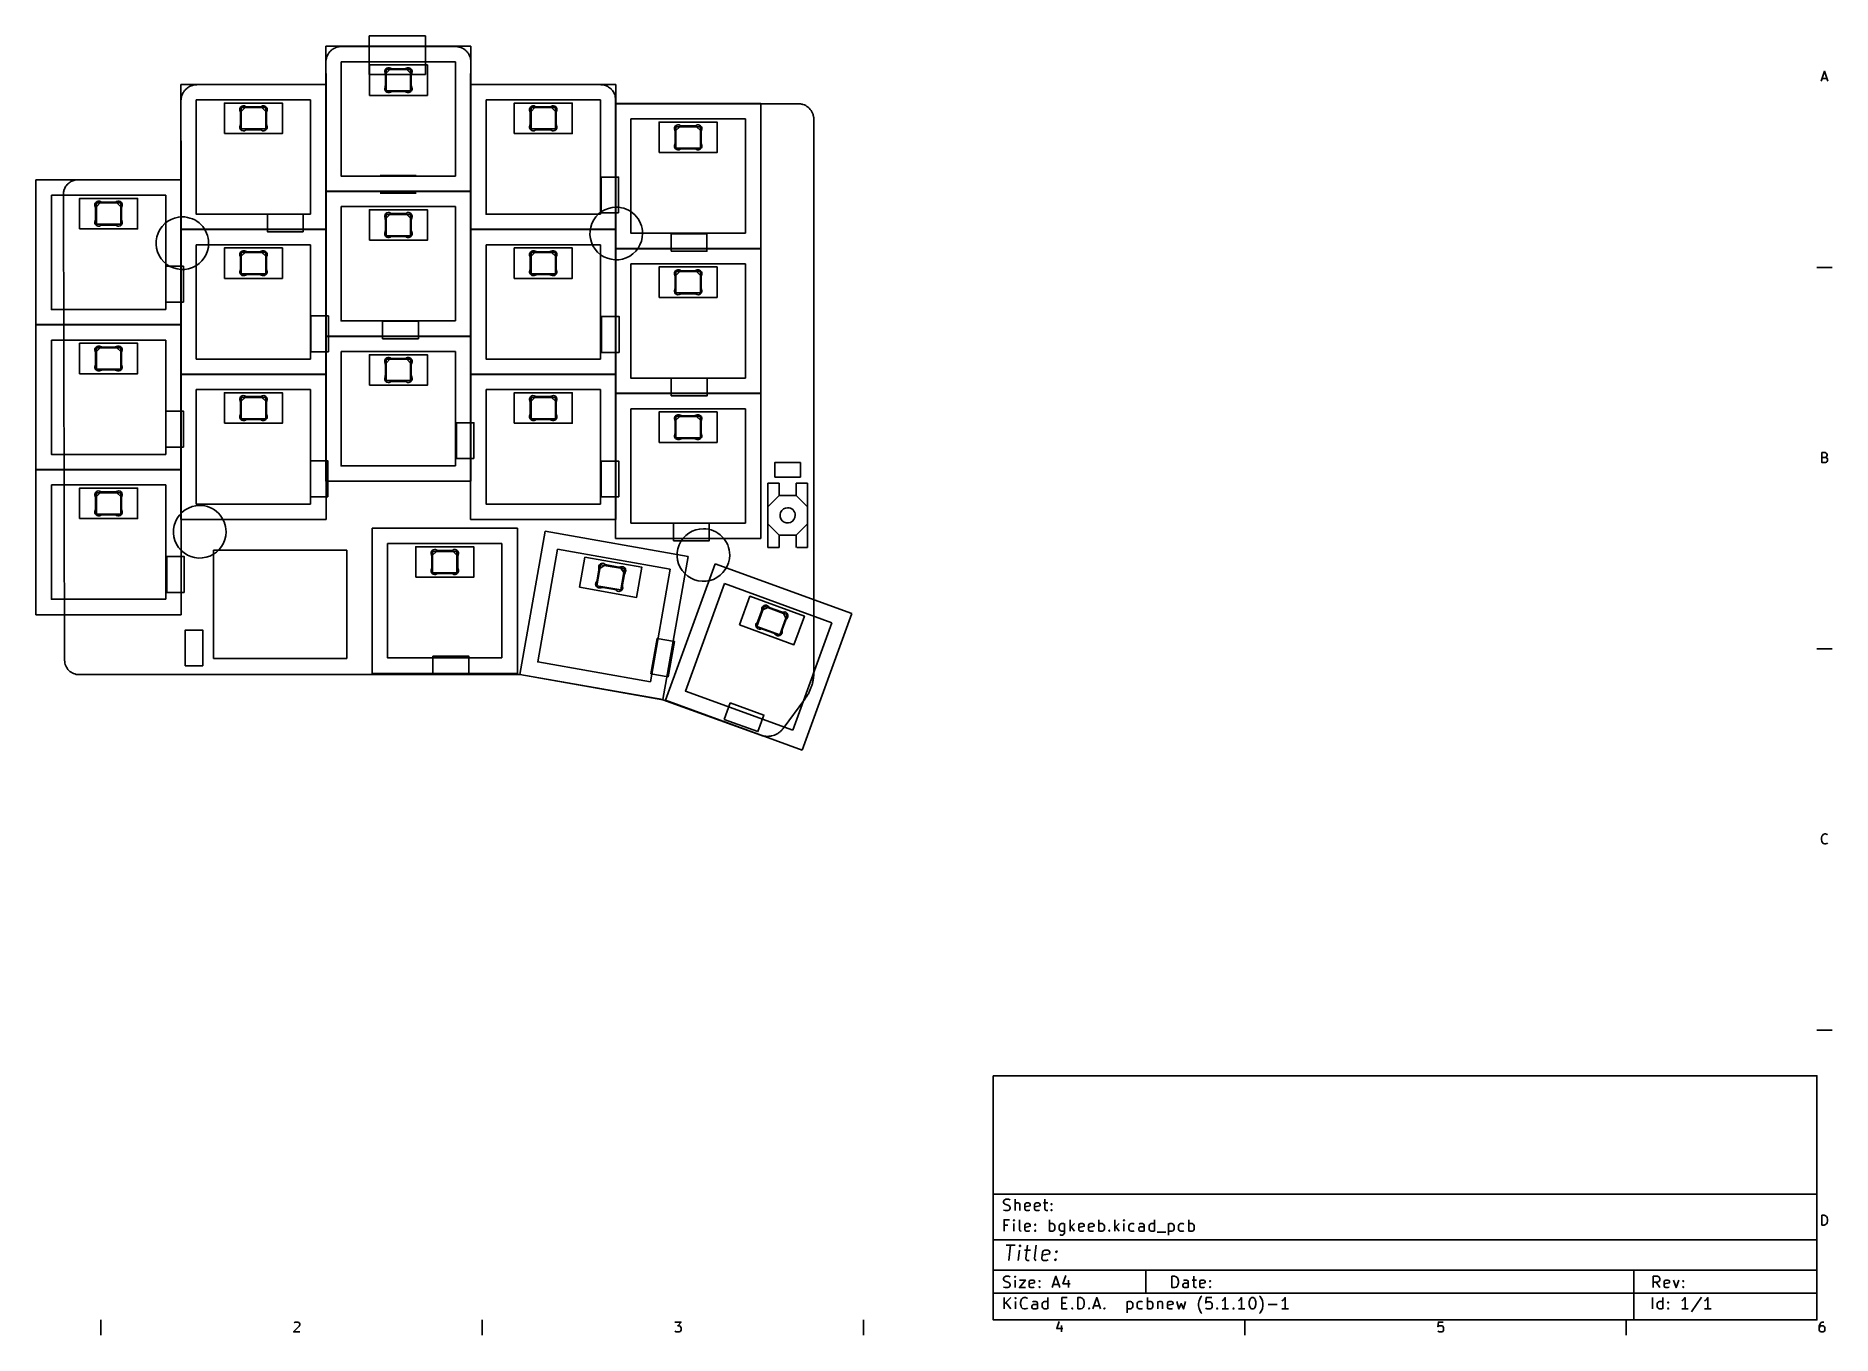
# Model space of a CAD drawing. Extents: x 51 to 287, y -198 to -28.
import ezdxf

# ---------------------------------------------------------------- set-up
doc = ezdxf.new("R2010")
doc.units = 0
doc.layers.get('0').update_dxf_attribs({"linetype": 'CONTINUOUS'})

msp = doc.modelspace()

# ---------------------------------------------------------------- linework, layer by layer
at = {"color": 7}
for points in [[(102.54488, -32.708271), (95.17888, -32.708271), (95.17888, -27.628271), (102.54488, -27.628271)], [(95.19666, -35.428611), (95.19666, -31.428111), (102.79634, -31.428111), (102.79634, -35.428611)], [(76.19746, -40.429871), (76.19746, -36.429371), (83.79714, -36.429371), (83.79714, -40.429871)], [(114.19586, -40.429871), (114.19586, -36.429371), (121.79554, -36.429371), (121.79554, -40.429871)], [(133.19506, -42.929231), (133.19506, -38.928731), (140.79728, -38.928731), (140.79728, -42.929231)], [(57.19572, -52.929211), (57.19572, -48.928711), (64.7954, -48.928711), (64.7954, -52.929211)], [(70.668642, -51.356265)], [(95.19666, -54.430351), (95.19666, -50.429851), (102.79634, -50.429851), (102.79634, -54.430351)], [(127.564642, -50.086265)], [(76.19746, -59.429071), (76.19746, -55.428571), (83.79714, -55.428571), (83.79714, -59.429071)], [(114.19586, -59.429071), (114.19586, -55.428571), (121.79554, -55.428571), (121.79554, -59.429071)], [(133.19506, -61.928431), (133.19506, -57.927931), (140.79728, -57.927931), (140.79728, -61.928431)], [(57.19572, -71.928411), (57.19572, -67.927911), (64.7954, -67.927911), (64.7954, -71.928411)], [(95.19666, -73.429551), (95.19666, -69.429051), (102.79634, -69.429051), (102.79634, -73.429551)], [(76.19746, -78.428271), (76.19746, -74.430311), (83.79714, -74.430311), (83.79714, -78.428271)], [(114.19586, -78.428271), (114.19586, -74.430311), (121.79554, -74.430311), (121.79554, -78.428271)], [(133.19506, -80.930171), (133.19506, -76.929671), (140.79728, -76.929671), (140.79728, -80.930171)], [(148.3614, -85.474231), (148.3614, -83.574311), (151.72182, -83.574311), (151.72182, -85.474231)], [(57.19572, -90.930151), (57.19572, -86.929651), (64.7954, -86.929651), (64.7954, -90.930151)], [(72.954642, -89.202265)], [(150.043642, -89.49327)], [(138.994642, -92.250265)], [(101.27742, -98.616191), (101.27742, -94.618231), (108.8771, -94.618231), (108.8771, -98.616191)], [(122.75566, -99.929371), (123.44908, -95.992371), (130.93446, -97.310631), (130.2385, -101.250171)], [(143.72844, -104.864591), (145.0975, -101.105391), (152.23998, -103.706351), (150.87092, -107.463011)], [(177.002186, -163.991219), (285.002224, -163.991219), (285.002224, -195.991155), (177.002186, -195.991155)], [(285.6611, -183.571571), (285.6611, -182.271091), (285.97098, -182.271091), (286.1564, -182.332051), (286.27832, -182.456511), (286.34182, -182.580971), (286.40278, -182.827351), (286.40278, -183.012771), (286.34182, -183.261691), (286.27832, -183.386151), (286.1564, -183.508071), (285.97098, -183.571571)], [(200.43394, -191.768151), (200.43394, -190.269551), (200.78954, -190.269551), (201.00544, -190.340671), (201.14768, -190.482911), (201.2188, -190.625151), (201.28992, -190.912171), (201.28992, -191.125531), (201.2188, -191.412551), (201.14768, -191.554791), (201.00544, -191.697031), (200.78954, -191.768151)], [(188.07684, -194.567231), (188.07684, -193.068631), (188.43244, -193.068631), (188.64834, -193.139751), (188.79058, -193.281991), (188.8617, -193.426771), (188.93282, -193.711251), (188.93282, -193.924611), (188.8617, -194.211631), (188.79058, -194.353871), (188.64834, -194.496111), (188.43244, -194.567231)], [(210.9343, -193.068631), (211.07654, -193.068631), (211.21878, -193.139751), (211.2899, -193.210871), (211.36102, -193.353111), (211.43214, -193.640131), (211.43214, -193.998271), (211.36102, -194.282751), (211.2899, -194.424991), (211.21878, -194.496111), (211.07654, -194.567231), (210.9343, -194.567231), (210.78952, -194.496111), (210.7184, -194.424991), (210.64728, -194.282751), (210.57616, -193.998271), (210.57616, -193.640131), (210.64728, -193.353111), (210.7184, -193.210871), (210.78952, -193.139751)]]:
    msp.add_lwpolyline(points, close=True, dxfattribs=at)
for points in [[(89.4715, -28.984631), (89.4715, -48.034631)], [(108.5215, -28.984631), (89.4715, -28.984631)], [(89.4715, -28.984631), (108.5215, -28.984631)], [(89.4715, -48.034631), (89.4715, -28.984631)], [(89.52992, -34.018911), (89.49944, -31.069971), (89.50198, -30.968371), (89.50706, -30.869311), (89.51976, -30.767711), (89.535, -30.668651), (89.57056, -30.523871), (89.61374, -30.381631), (89.66708, -30.241931), (89.73312, -30.107311), (89.80678, -29.975231), (89.86266, -29.893951), (89.92108, -29.812671), (89.98458, -29.733931), (90.05316, -29.657731), (90.08618, -29.622171)], [(90.08618, -29.622171), (90.15984, -29.551051), (90.23604, -29.485011), (90.31478, -29.424051), (90.3986, -29.365631), (90.5256, -29.286891), (90.65768, -29.215771), (90.79484, -29.157351), (90.93708, -29.109091), (91.07932, -29.070991), (91.17838, -29.050671), (91.27744, -29.035431), (91.37904, -29.025271), (91.4781, -29.020191), (91.5289, -29.020191)], [(91.5289, -29.020191), (106.47934, -29.020191)], [(106.47934, -29.020191), (106.5784, -29.022731), (106.68, -29.030351), (106.77906, -29.043051), (106.87812, -29.060831), (106.97718, -29.081151), (107.11942, -29.124331), (107.25912, -29.177671), (107.39628, -29.238631), (107.52582, -29.312291), (107.61218, -29.365631), (107.69346, -29.424051), (107.7722, -29.485011), (107.8484, -29.551051), (107.92206, -29.622171)], [(107.92206, -29.622171), (107.99064, -29.695831), (108.05668, -29.772031), (108.11764, -29.853311), (108.17352, -29.934591), (108.22686, -30.018411), (108.29798, -30.150491), (108.35894, -30.287651), (108.41228, -30.427351), (108.45038, -30.572131), (108.47324, -30.671191), (108.48848, -30.767711), (108.50118, -30.869311), (108.50626, -30.968371), (108.5088, -31.069971)], [(108.5215, -48.034631), (108.5215, -28.984631)], [(108.5215, -28.984631), (108.5215, -48.034631)], [(91.49588, -31.009011), (106.49712, -31.009011)], [(106.49712, -46.010251), (91.49588, -46.010251), (91.49588, -31.009011)], [(97.29724, -32.726051), (97.29724, -34.133211)], [(97.29724, -34.133211), (97.29724, -32.726051)], [(97.3963, -32.030091), (100.09632, -32.030091)], [(97.3963, -34.829171), (97.3963, -32.030091)], [(97.3963, -32.527931), (97.89668, -32.030091)], [(97.3963, -32.527931), (97.3963, -34.829171)], [(100.5967, -32.030091), (97.89668, -32.030091)], [(99.79152, -31.928491), (98.20148, -31.928491)], [(98.20148, -31.928491), (99.79152, -31.928491)], [(100.5967, -32.527931), (100.09632, -32.030091)], [(100.5967, -34.829171), (100.5967, -32.030091)], [(100.5967, -32.527931), (100.5967, -34.829171)], [(100.69576, -34.133211), (100.69576, -32.726051)], [(100.69576, -32.726051), (100.69576, -34.133211)], [(106.49712, -31.009011), (106.49712, -46.010251)], [(108.5088, -31.069971), (108.47832, -34.018911)], [(285.56712, -33.571871), (286.00146, -32.271391), (286.43326, -33.571871)], [(70.4723, -33.983351), (70.4723, -53.033351)], [(89.5223, -33.983351), (70.4723, -33.983351)], [(70.4723, -33.983351), (89.5223, -33.983351)], [(70.4723, -53.033351), (70.4723, -33.983351)], [(70.48754, -36.165211), (70.49008, -36.058531), (70.4977, -35.951851), (70.5104, -35.847711), (70.52818, -35.743571), (70.55104, -35.641971), (70.57898, -35.540371), (70.612, -35.441311), (70.6501, -35.344791), (70.69074, -35.248271), (70.73646, -35.154291), (70.7898, -35.062851), (70.84568, -34.973951), (70.9041, -34.887591), (70.97014, -34.806311), (71.03872, -34.725031), (71.11238, -34.648831), (71.18858, -34.575171), (71.26986, -34.504051), (71.35114, -34.440551), (71.4375, -34.379591), (71.5264, -34.323711), (71.61784, -34.272911), (71.71182, -34.224651), (71.8058, -34.181471), (71.90486, -34.143371), (72.00392, -34.110351), (72.10298, -34.082411), (72.20712, -34.059551), (72.30872, -34.041771), (72.4154, -34.029071), (72.51954, -34.021451), (72.62622, -34.018911)], [(72.62622, -34.018911), (89.52992, -34.018911)], [(89.5223, -53.033351), (89.5223, -33.983351)], [(89.5223, -33.983351), (89.5223, -53.033351)], [(100.5967, -34.829171), (97.3963, -34.829171)], [(97.3963, -34.829171), (100.5967, -34.829171)], [(98.20148, -34.928231), (99.79152, -34.928231)], [(99.79152, -34.928231), (98.20148, -34.928231)], [(108.4707, -33.983351), (108.4707, -53.033351)], [(127.5207, -33.983351), (108.4707, -33.983351)], [(108.4707, -33.983351), (127.5207, -33.983351)], [(108.4707, -53.033351), (108.4707, -33.983351)], [(108.47832, -34.018911), (125.49378, -34.018911)], [(125.49378, -34.018911), (125.59284, -34.021451), (125.7427, -34.034151), (125.89002, -34.059551), (126.03226, -34.092571), (126.1745, -34.138291), (126.31166, -34.194171), (126.44374, -34.260211), (126.57074, -34.333871), (126.69266, -34.420231), (126.8095, -34.514211), (126.88316, -34.582791), (126.91872, -34.618351)], [(126.91872, -34.618351), (126.9873, -34.689471), (127.08128, -34.806311), (127.16764, -34.928231), (127.24384, -35.055231), (127.30988, -35.187311), (127.36576, -35.324471), (127.41148, -35.464171), (127.44704, -35.608951), (127.47244, -35.753731), (127.48768, -35.903591), (127.49022, -36.002651), (127.49022, -36.053451)], [(127.5207, -53.033351), (127.5207, -33.983351)], [(127.5207, -33.983351), (127.5207, -53.033351)], [(285.69158, -33.198491), (286.31134, -33.198491)], [(70.52818, -46.520791), (70.48754, -36.165211)], [(72.49668, -36.010271), (87.49538, -36.010271)], [(87.49538, -51.008971), (72.49668, -51.008971), (72.49668, -36.010271)], [(78.3971, -37.028811), (81.09712, -37.028811)], [(78.3971, -39.827891), (78.3971, -37.028811)], [(78.3971, -37.529191), (78.89748, -37.028811)], [(78.3971, -37.529191), (78.3971, -39.827891)], [(81.5975, -37.028811), (78.89748, -37.028811)], [(80.78978, -36.929751), (79.20228, -36.929751)], [(79.20228, -36.929751), (80.78978, -36.929751)], [(81.5975, -37.529191), (81.09712, -37.028811)], [(81.5975, -39.827891), (81.5975, -37.028811)], [(81.5975, -37.529191), (81.5975, -39.827891)], [(87.49538, -36.010271), (87.49538, -51.008971)], [(110.49508, -36.010271), (125.49632, -36.010271)], [(125.49632, -51.008971), (110.49508, -51.008971), (110.49508, -36.010271)], [(116.3955, -37.028811), (119.09552, -37.028811)], [(116.3955, -39.827891), (116.3955, -37.028811)], [(116.3955, -37.529191), (116.89588, -37.028811)], [(116.3955, -37.529191), (116.3955, -39.827891)], [(119.5959, -37.028811), (116.89588, -37.028811)], [(118.79072, -36.929751), (117.20068, -36.929751)], [(117.20068, -36.929751), (118.79072, -36.929751)], [(119.5959, -37.529191), (119.09552, -37.028811)], [(119.5959, -39.827891), (119.5959, -37.028811)], [(119.5959, -37.529191), (119.5959, -39.827891)], [(125.49632, -36.010271), (125.49632, -51.008971)], [(127.47244, -36.485251), (127.47244, -55.535251)], [(146.52244, -36.485251), (127.47244, -36.485251)], [(127.47244, -36.485251), (146.52244, -36.485251)], [(127.47244, -55.535251), (127.47244, -36.485251)], [(127.49022, -36.053451), (127.48006, -36.520811)], [(127.48006, -36.520811), (151.43988, -36.520811), (151.54402, -36.523351), (151.64816, -36.530971), (151.74976, -36.543671), (151.84882, -36.561451), (151.94788, -36.584311), (152.0444, -36.612251), (152.23236, -36.680831), (152.41016, -36.767191), (152.5778, -36.868791), (152.73274, -36.985631), (152.87752, -37.117711), (153.0096, -37.259951), (153.12644, -37.417431), (153.22804, -37.585071), (153.3144, -37.762871), (153.38298, -37.950831), (153.41092, -38.047351), (153.43378, -38.146411), (153.45156, -38.245471), (153.46426, -38.347071), (153.47188, -38.451211), (153.47442, -38.555351)], [(146.52244, -55.535251), (146.52244, -36.485251)], [(146.52244, -36.485251), (146.52244, -55.535251)], [(78.2955, -37.727311), (78.2955, -39.131931)], [(78.2955, -39.131931), (78.2955, -37.727311)], [(81.5975, -39.827891), (78.3971, -39.827891)], [(78.3971, -39.827891), (81.5975, -39.827891)], [(79.20228, -39.929491), (80.78978, -39.929491)], [(80.78978, -39.929491), (79.20228, -39.929491)], [(81.69656, -39.131931), (81.69656, -37.727311)], [(81.69656, -37.727311), (81.69656, -39.131931)], [(116.29644, -37.727311), (116.29644, -39.131931)], [(116.29644, -39.131931), (116.29644, -37.727311)], [(119.5959, -39.827891), (116.3955, -39.827891)], [(116.3955, -39.827891), (119.5959, -39.827891)], [(117.20068, -39.929491), (118.79072, -39.929491)], [(118.79072, -39.929491), (117.20068, -39.929491)], [(119.6975, -39.131931), (119.6975, -37.727311)], [(119.6975, -37.727311), (119.6975, -39.131931)], [(129.49682, -38.509631), (144.49552, -38.509631)], [(144.49552, -53.508331), (129.49682, -53.508331), (129.49682, -38.509631)], [(135.39724, -39.528171), (138.09726, -39.528171)], [(135.39724, -42.329791), (135.39724, -39.528171)], [(135.39724, -40.028551), (135.89508, -39.528171)], [(135.39724, -40.028551), (135.39724, -42.329791)], [(138.5951, -39.528171), (135.89508, -39.528171)], [(137.78992, -39.429111), (136.20242, -39.429111)], [(136.20242, -39.429111), (137.78992, -39.429111)], [(138.5951, -40.028551), (138.09726, -39.528171)], [(138.5951, -42.329791), (138.5951, -39.528171)], [(138.5951, -40.028551), (138.5951, -42.329791)], [(144.49552, -38.509631), (144.49552, -53.508331)], [(153.47442, -38.555351), (153.4795, -111.041871)], [(135.29564, -40.226671), (135.29564, -41.631291)], [(135.29564, -41.631291), (135.29564, -40.226671)], [(138.5951, -42.329791), (135.39724, -42.329791)], [(135.39724, -42.329791), (138.5951, -42.329791)], [(138.6967, -41.631291), (138.6967, -40.226671)], [(138.6967, -40.226671), (138.6967, -41.631291)], [(136.20242, -42.428851), (137.78992, -42.428851)], [(137.78992, -42.428851), (136.20242, -42.428851)], [(51.47056, -46.485231), (51.47056, -65.535231)], [(70.52056, -46.485231), (51.47056, -46.485231)], [(51.47056, -46.485231), (70.52056, -46.485231)], [(51.47056, -65.535231), (51.47056, -46.485231)], [(55.23484, -109.495011), (55.07228, -48.392771), (55.07736, -48.250531), (55.0926, -48.113371), (55.118, -47.976211), (55.15102, -47.841591), (55.19674, -47.712051), (55.25008, -47.585051), (55.31358, -47.463131), (55.38724, -47.343751), (55.46852, -47.231991), (55.55742, -47.125311), (55.62092, -47.056731)], [(55.62092, -47.056731), (55.72506, -46.962751), (55.83428, -46.873851), (55.94858, -46.795111), (56.06796, -46.726531), (56.19242, -46.665571), (56.31942, -46.614771), (56.4515, -46.574131), (56.58612, -46.541111), (56.72328, -46.518251), (56.86298, -46.508091), (56.95442, -46.505551)], [(56.95442, -46.505551), (70.52818, -46.520791)], [(70.52056, -65.535231), (70.52056, -46.485231)], [(70.52056, -46.485231), (70.52056, -65.535231)], [(96.62668, -45.934051), (101.32568, -45.934051)], [(125.57506, -50.843871), (125.57506, -46.142331), (127.8763, -46.142331), (127.8763, -50.843871)], [(53.49748, -48.509611), (68.49618, -48.509611)], [(68.49618, -63.508311), (53.49748, -63.508311), (53.49748, -48.509611)], [(61.79058, -49.429091), (60.20308, -49.429091)], [(60.20308, -49.429091), (61.79058, -49.429091)], [(68.49618, -48.509611), (68.49618, -63.508311)], [(89.4715, -47.983831), (89.4715, -67.033831)], [(108.5215, -47.983831), (89.4715, -47.983831)], [(89.4715, -47.983831), (108.5215, -47.983831)], [(89.4715, -67.033831), (89.4715, -47.983831)], [(89.4715, -48.034631), (108.5215, -48.034631)], [(108.5215, -48.034631), (89.4715, -48.034631)], [(101.32568, -48.232751), (96.62668, -48.232751)], [(108.5215, -67.033831), (108.5215, -47.983831)], [(108.5215, -47.983831), (108.5215, -67.033831)], [(59.2963, -50.226651), (59.2963, -51.631271)], [(59.2963, -51.631271), (59.2963, -50.226651)], [(59.39536, -49.528151), (62.09538, -49.528151)], [(59.39536, -52.329771), (59.39536, -49.528151)], [(59.39536, -50.028531), (59.89574, -49.528151)], [(59.39536, -50.028531), (59.39536, -52.329771)], [(62.59576, -49.528151), (59.89574, -49.528151)], [(62.59576, -50.028531), (62.09538, -49.528151)], [(62.59576, -52.329771), (62.59576, -49.528151)], [(62.59576, -50.028531), (62.59576, -52.329771)], [(62.69736, -51.631271), (62.69736, -50.226651)], [(62.69736, -50.226651), (62.69736, -51.631271)], [(86.51748, -53.300051), (81.81848, -53.300051), (81.81848, -51.001351), (86.51748, -51.001351)], [(86.51748, -53.300051), (86.51748, -51.001351)], [(91.49588, -50.008211), (106.49712, -50.008211)], [(106.49712, -65.009451), (91.49588, -65.009451), (91.49588, -50.008211)], [(97.29724, -51.725251), (97.29724, -53.132411)], [(97.29724, -53.132411), (97.29724, -51.725251)], [(97.3963, -51.029291), (100.09632, -51.029291)], [(97.3963, -53.828371), (97.3963, -51.029291)], [(97.3963, -51.529671), (97.89668, -51.029291)], [(97.3963, -51.529671), (97.3963, -53.828371)], [(100.5967, -51.029291), (97.89668, -51.029291)], [(99.79152, -50.930231), (98.20148, -50.930231)], [(98.20148, -50.930231), (99.79152, -50.930231)], [(100.5967, -51.529671), (100.09632, -51.029291)], [(100.5967, -53.828371), (100.5967, -51.029291)], [(100.5967, -51.529671), (100.5967, -53.828371)], [(100.69576, -53.132411), (100.69576, -51.725251)], [(100.69576, -51.725251), (100.69576, -53.132411)], [(106.49712, -50.008211), (106.49712, -65.009451)], [(125.57506, -50.843871), (127.8763, -50.843871)], [(62.59576, -52.329771), (59.39536, -52.329771)], [(59.39536, -52.329771), (62.59576, -52.329771)], [(60.20308, -52.428831), (61.79058, -52.428831)], [(61.79058, -52.428831), (60.20308, -52.428831)], [(70.4723, -52.985091), (70.4723, -72.035091)], [(89.5223, -52.985091), (70.4723, -52.985091)], [(70.4723, -52.985091), (89.5223, -52.985091)], [(70.4723, -72.035091), (70.4723, -52.985091)], [(70.4723, -53.033351), (89.5223, -53.033351)], [(89.5223, -53.033351), (70.4723, -53.033351)], [(89.5223, -72.035091), (89.5223, -52.985091)], [(89.5223, -52.985091), (89.5223, -72.035091)], [(100.5967, -53.828371), (97.3963, -53.828371)], [(97.3963, -53.828371), (100.5967, -53.828371)], [(98.20148, -53.929971), (99.79152, -53.929971)], [(99.79152, -53.929971), (98.20148, -53.929971)], [(108.4707, -52.985091), (108.4707, -72.035091)], [(127.5207, -52.985091), (108.4707, -52.985091)], [(108.4707, -52.985091), (127.5207, -52.985091)], [(108.4707, -72.035091), (108.4707, -52.985091)], [(108.4707, -53.033351), (127.5207, -53.033351)], [(127.5207, -53.033351), (108.4707, -53.033351)], [(127.5207, -72.035091), (127.5207, -52.985091)], [(127.5207, -52.985091), (127.5207, -72.035091)], [(134.75208, -53.566751), (139.45108, -53.566751), (139.45108, -55.865451), (134.75208, -55.865451)], [(134.75208, -53.566751), (134.75208, -55.865451)], [(72.49668, -55.009471), (87.49538, -55.009471)], [(87.49538, -70.008171), (72.49668, -70.008171), (72.49668, -55.009471)], [(78.3971, -56.028011), (81.09712, -56.028011)], [(78.3971, -58.829631), (78.3971, -56.028011)], [(78.3971, -56.528391), (78.89748, -56.028011)], [(81.5975, -56.028011), (78.89748, -56.028011)], [(80.78978, -55.928951), (79.20228, -55.928951)], [(79.20228, -55.928951), (80.78978, -55.928951)], [(81.5975, -56.528391), (81.09712, -56.028011)], [(81.5975, -58.829631), (81.5975, -56.028011)], [(87.49538, -55.009471), (87.49538, -70.008171)], [(110.49508, -55.009471), (125.49632, -55.009471)], [(125.49632, -70.008171), (110.49508, -70.008171), (110.49508, -55.009471)], [(116.3955, -56.028011), (119.09552, -56.028011)], [(116.3955, -58.829631), (116.3955, -56.028011)], [(116.3955, -56.528391), (116.89588, -56.028011)], [(119.5959, -56.028011), (116.89588, -56.028011)], [(118.79072, -55.928951), (117.20068, -55.928951)], [(117.20068, -55.928951), (118.79072, -55.928951)], [(119.5959, -56.528391), (119.09552, -56.028011)], [(119.5959, -58.829631), (119.5959, -56.028011)], [(125.49632, -55.009471), (125.49632, -70.008171)], [(127.47244, -55.484451), (127.47244, -74.534451)], [(146.52244, -55.484451), (127.47244, -55.484451)], [(127.47244, -55.484451), (146.52244, -55.484451)], [(127.47244, -74.534451), (127.47244, -55.484451)], [(127.47244, -55.535251), (146.52244, -55.535251)], [(146.52244, -55.535251), (127.47244, -55.535251)], [(146.52244, -74.534451), (146.52244, -55.484451)], [(146.52244, -55.484451), (146.52244, -74.534451)], [(68.51396, -62.540571), (68.51396, -57.839031), (70.8152, -57.839031), (70.8152, -62.540571)], [(78.2955, -56.726511), (78.2955, -58.131131)], [(78.2955, -58.131131), (78.2955, -56.726511)], [(78.3971, -56.528391), (78.3971, -58.829631)], [(81.5975, -58.829631), (78.3971, -58.829631)], [(78.3971, -58.829631), (81.5975, -58.829631)], [(81.5975, -56.528391), (81.5975, -58.829631)], [(81.69656, -58.131131), (81.69656, -56.726511)], [(81.69656, -56.726511), (81.69656, -58.131131)], [(116.29644, -56.726511), (116.29644, -58.131131)], [(116.29644, -58.131131), (116.29644, -56.726511)], [(116.3955, -56.528391), (116.3955, -58.829631)], [(119.5959, -58.829631), (116.3955, -58.829631)], [(116.3955, -58.829631), (119.5959, -58.829631)], [(119.5959, -56.528391), (119.5959, -58.829631)], [(119.6975, -58.131131), (119.6975, -56.726511)], [(119.6975, -56.726511), (119.6975, -58.131131)], [(129.49682, -57.508831), (144.49552, -57.508831)], [(144.49552, -72.510071), (129.49682, -72.510071), (129.49682, -57.508831)], [(135.39724, -58.529911), (138.09726, -58.529911)], [(135.39724, -61.328991), (135.39724, -58.529911)], [(135.39724, -59.030291), (135.89508, -58.529911)], [(138.5951, -58.529911), (135.89508, -58.529911)], [(137.78992, -58.428311), (136.20242, -58.428311)], [(136.20242, -58.428311), (137.78992, -58.428311)], [(138.5951, -59.030291), (138.09726, -58.529911)], [(138.5951, -61.328991), (138.5951, -58.529911)], [(144.49552, -57.508831), (144.49552, -72.510071)], [(286.99968, -57.983811), (285.0007, -57.983811)], [(79.20228, -58.928691), (80.78978, -58.928691)], [(80.78978, -58.928691), (79.20228, -58.928691)], [(117.20068, -58.928691), (118.79072, -58.928691)], [(118.79072, -58.928691), (117.20068, -58.928691)], [(135.29564, -59.225871), (135.29564, -60.633031)], [(135.29564, -60.633031), (135.29564, -59.225871)], [(135.39724, -59.030291), (135.39724, -61.328991)], [(138.5951, -59.030291), (138.5951, -61.328991)], [(138.6967, -60.633031), (138.6967, -59.225871)], [(138.6967, -59.225871), (138.6967, -60.633031)], [(68.51396, -62.540571), (70.8152, -62.540571)], [(138.5951, -61.328991), (135.39724, -61.328991)], [(135.39724, -61.328991), (138.5951, -61.328991)], [(136.20242, -61.428051), (137.78992, -61.428051)], [(137.78992, -61.428051), (136.20242, -61.428051)], [(51.47056, -65.484431), (51.47056, -84.534431)], [(70.52056, -65.484431), (51.47056, -65.484431)], [(51.47056, -65.484431), (70.52056, -65.484431)], [(51.47056, -84.534431), (51.47056, -65.484431)], [(51.47056, -65.535231), (70.52056, -65.535231)], [(70.52056, -65.535231), (51.47056, -65.535231)], [(70.52056, -84.534431), (70.52056, -65.484431)], [(70.52056, -65.484431), (70.52056, -84.534431)], [(87.52586, -69.042971), (87.52586, -64.341431), (89.8271, -64.341431), (89.8271, -69.042971)], [(96.93148, -65.034851), (101.63048, -65.034851), (101.63048, -67.333551), (96.93148, -67.333551)], [(96.93148, -65.034851), (96.93148, -67.333551)], [(125.65126, -69.131871), (125.65126, -64.430331), (127.9525, -64.430331), (127.9525, -69.131871)], [(53.49748, -67.508811), (68.49618, -67.508811)], [(68.49618, -82.510051), (53.49748, -82.510051), (53.49748, -67.508811)], [(68.49618, -67.508811), (68.49618, -82.510051)], [(89.4715, -66.983031), (89.4715, -86.033031)], [(108.5215, -66.983031), (89.4715, -66.983031)], [(89.4715, -66.983031), (108.5215, -66.983031)], [(89.4715, -86.033031), (89.4715, -66.983031)], [(89.4715, -67.033831), (108.5215, -67.033831)], [(108.5215, -67.033831), (89.4715, -67.033831)], [(108.5215, -86.033031), (108.5215, -66.983031)], [(108.5215, -66.983031), (108.5215, -86.033031)], [(59.2963, -69.225851), (59.2963, -70.633011)], [(59.2963, -70.633011), (59.2963, -69.225851)], [(59.39536, -68.529891), (62.09538, -68.529891)], [(59.39536, -71.328971), (59.39536, -68.529891)], [(59.39536, -69.030271), (59.89574, -68.529891)], [(59.39536, -69.030271), (59.39536, -71.328971)], [(62.59576, -68.529891), (59.89574, -68.529891)], [(61.79058, -68.428291), (60.20308, -68.428291)], [(60.20308, -68.428291), (61.79058, -68.428291)], [(62.59576, -69.030271), (62.09538, -68.529891)], [(62.59576, -71.328971), (62.59576, -68.529891)], [(62.59576, -69.030271), (62.59576, -71.328971)], [(62.69736, -70.633011), (62.69736, -69.225851)], [(62.69736, -69.225851), (62.69736, -70.633011)], [(87.52586, -69.042971), (89.8271, -69.042971)], [(91.49588, -69.009951), (106.49712, -69.009951)], [(106.49712, -84.008651), (91.49588, -84.008651), (91.49588, -69.009951)], [(97.3963, -70.028491), (100.09632, -70.028491)], [(97.3963, -72.830111), (97.3963, -70.028491)], [(97.3963, -70.528871), (97.89668, -70.028491)], [(97.3963, -70.528871), (97.3963, -72.830111)], [(100.5967, -70.028491), (97.89668, -70.028491)], [(99.79152, -69.929431), (98.20148, -69.929431)], [(98.20148, -69.929431), (99.79152, -69.929431)], [(100.5967, -70.528871), (100.09632, -70.028491)], [(100.5967, -72.830111), (100.5967, -70.028491)], [(100.5967, -70.528871), (100.5967, -72.830111)], [(106.49712, -69.009951), (106.49712, -84.008651)], [(125.65126, -69.131871), (127.9525, -69.131871)], [(62.59576, -71.328971), (59.39536, -71.328971)], [(59.39536, -71.328971), (62.59576, -71.328971)], [(60.20308, -71.428031), (61.79058, -71.428031)], [(61.79058, -71.428031), (60.20308, -71.428031)], [(70.4723, -71.984291), (70.4723, -91.034291)], [(89.5223, -71.984291), (70.4723, -71.984291)], [(70.4723, -71.984291), (89.5223, -71.984291)], [(70.4723, -91.034291), (70.4723, -71.984291)], [(70.4723, -72.035091), (89.5223, -72.035091)], [(89.5223, -72.035091), (70.4723, -72.035091)], [(89.5223, -91.034291), (89.5223, -71.984291)], [(89.5223, -71.984291), (89.5223, -91.034291)], [(97.29724, -70.726991), (97.29724, -72.131611)], [(97.29724, -72.131611), (97.29724, -70.726991)], [(100.5967, -72.830111), (97.3963, -72.830111)], [(97.3963, -72.830111), (100.5967, -72.830111)], [(98.20148, -72.929171), (99.79152, -72.929171)], [(99.79152, -72.929171), (98.20148, -72.929171)], [(100.69576, -72.131611), (100.69576, -70.726991)], [(100.69576, -70.726991), (100.69576, -72.131611)], [(108.4707, -71.984291), (108.4707, -91.034291)], [(127.5207, -71.984291), (108.4707, -71.984291)], [(108.4707, -71.984291), (127.5207, -71.984291)], [(108.4707, -91.034291), (108.4707, -71.984291)], [(108.4707, -72.035091), (127.5207, -72.035091)], [(127.5207, -72.035091), (108.4707, -72.035091)], [(127.5207, -91.034291), (127.5207, -71.984291)], [(127.5207, -71.984291), (127.5207, -91.034291)], [(134.77748, -72.527851), (139.47648, -72.527851), (139.47648, -74.826551), (134.77748, -74.826551)], [(134.77748, -72.527851), (134.77748, -74.826551)], [(72.49668, -74.008671), (87.49538, -74.008671)], [(87.49538, -89.009911), (72.49668, -89.009911), (72.49668, -74.008671)], [(78.3971, -75.029751), (81.09712, -75.029751)], [(78.3971, -77.828831), (78.3971, -75.029751)], [(78.3971, -75.530131), (78.89748, -75.029751)], [(81.5975, -75.029751), (78.89748, -75.029751)], [(80.78978, -74.928151), (79.20228, -74.928151)], [(79.20228, -74.928151), (80.78978, -74.928151)], [(81.5975, -75.530131), (81.09712, -75.029751)], [(81.5975, -77.828831), (81.5975, -75.029751)], [(87.49538, -74.008671), (87.49538, -89.009911)], [(110.49508, -74.008671), (125.49632, -74.008671)], [(125.49632, -89.009911), (110.49508, -89.009911), (110.49508, -74.008671)], [(116.3955, -75.029751), (119.09552, -75.029751)], [(116.3955, -77.828831), (116.3955, -75.029751)], [(116.3955, -75.530131), (116.89588, -75.029751)], [(119.5959, -75.029751), (116.89588, -75.029751)], [(118.79072, -74.928151), (117.20068, -74.928151)], [(117.20068, -74.928151), (118.79072, -74.928151)], [(119.5959, -75.530131), (119.09552, -75.029751)], [(119.5959, -77.828831), (119.5959, -75.029751)], [(125.49632, -74.008671), (125.49632, -89.009911)], [(127.47244, -74.483651), (127.47244, -93.533651)], [(146.52244, -74.483651), (127.47244, -74.483651)], [(127.47244, -74.483651), (146.52244, -74.483651)], [(127.47244, -93.533651), (127.47244, -74.483651)], [(127.47244, -74.534451), (146.52244, -74.534451)], [(146.52244, -74.534451), (127.47244, -74.534451)], [(146.52244, -93.533651), (146.52244, -74.483651)], [(146.52244, -74.483651), (146.52244, -93.533651)], [(68.52666, -81.552471), (68.52666, -76.850931), (70.8279, -76.850931), (70.8279, -81.552471)], [(78.2955, -75.725711), (78.2955, -77.132871)], [(78.2955, -77.132871), (78.2955, -75.725711)], [(78.3971, -75.530131), (78.3971, -77.828831)], [(81.5975, -75.530131), (81.5975, -77.828831)], [(81.69656, -77.132871), (81.69656, -75.725711)], [(81.69656, -75.725711), (81.69656, -77.132871)], [(116.29644, -75.725711), (116.29644, -77.132871)], [(116.29644, -77.132871), (116.29644, -75.725711)], [(116.3955, -75.530131), (116.3955, -77.828831)], [(119.5959, -75.530131), (119.5959, -77.828831)], [(119.6975, -77.132871), (119.6975, -75.725711)], [(119.6975, -75.725711), (119.6975, -77.132871)], [(129.49682, -76.508031), (144.49552, -76.508031)], [(144.49552, -91.509271), (129.49682, -91.509271), (129.49682, -76.508031)], [(135.39724, -77.529111), (138.09726, -77.529111)], [(135.39724, -80.328191), (135.39724, -77.529111)], [(135.39724, -78.029491), (135.89508, -77.529111)], [(138.5951, -77.529111), (135.89508, -77.529111)], [(137.78992, -77.430051), (136.20242, -77.430051)], [(136.20242, -77.430051), (137.78992, -77.430051)], [(138.5951, -78.029491), (138.09726, -77.529111)], [(138.5951, -80.328191), (138.5951, -77.529111)], [(144.49552, -76.508031), (144.49552, -91.509271)], [(81.5975, -77.828831), (78.3971, -77.828831)], [(78.3971, -77.828831), (81.5975, -77.828831)], [(79.20228, -77.927891), (80.78978, -77.927891)], [(80.78978, -77.927891), (79.20228, -77.927891)], [(106.60126, -83.051071), (106.60126, -78.349531), (108.9025, -78.349531), (108.9025, -83.051071)], [(119.5959, -77.828831), (116.3955, -77.828831)], [(116.3955, -77.828831), (119.5959, -77.828831)], [(117.20068, -77.927891), (118.79072, -77.927891)], [(118.79072, -77.927891), (117.20068, -77.927891)], [(135.29564, -78.225071), (135.29564, -79.632231)], [(135.29564, -79.632231), (135.29564, -78.225071)], [(135.39724, -78.029491), (135.39724, -80.328191)], [(138.5951, -78.029491), (138.5951, -80.328191)], [(138.6967, -79.632231), (138.6967, -78.225071)], [(138.6967, -78.225071), (138.6967, -79.632231)], [(68.52666, -81.552471), (70.8279, -81.552471)], [(138.5951, -80.328191), (135.39724, -80.328191)], [(135.39724, -80.328191), (138.5951, -80.328191)], [(136.20242, -80.429791), (137.78992, -80.429791)], [(137.78992, -80.429791), (136.20242, -80.429791)], [(286.0929, -82.891051), (286.27832, -82.952011), (286.34182, -83.012971), (286.40278, -83.137431), (286.40278, -83.322851), (286.34182, -83.447311), (286.27832, -83.508271), (286.1564, -83.571771), (285.6611, -83.571771), (285.6611, -82.271291), (286.0929, -82.271291), (286.21736, -82.332251), (286.27832, -82.395751), (286.34182, -82.517671), (286.34182, -82.642131), (286.27832, -82.766591), (286.21736, -82.827551), (286.0929, -82.891051), (285.6611, -82.891051)], [(51.47056, -84.483631), (51.47056, -103.533631)], [(70.52056, -84.483631), (51.47056, -84.483631)], [(51.47056, -84.483631), (70.52056, -84.483631)], [(51.47056, -103.533631), (51.47056, -84.483631)], [(51.47056, -84.534431), (70.52056, -84.534431)], [(70.52056, -84.534431), (51.47056, -84.534431)], [(70.52056, -103.533631), (70.52056, -84.483631)], [(70.52056, -84.483631), (70.52056, -103.533631)], [(87.46236, -88.054871), (87.46236, -83.353331), (89.7636, -83.353331), (89.7636, -88.054871)], [(106.60126, -83.051071), (108.9025, -83.051071)], [(125.58776, -88.080271), (125.58776, -83.378731), (127.889, -83.378731), (127.889, -88.080271)], [(53.49748, -86.508011), (68.49618, -86.508011)], [(68.49618, -101.509251), (53.49748, -101.509251), (53.49748, -86.508011)], [(68.49618, -86.508011), (68.49618, -101.509251)], [(89.4715, -86.033031), (108.5215, -86.033031)], [(108.5215, -86.033031), (89.4715, -86.033031)], [(147.44192, -86.292111), (148.94306, -86.292111)], [(147.44192, -94.691891), (147.44192, -86.292111)], [(148.94306, -86.292111), (148.94306, -87.892311)], [(151.1427, -86.292111), (152.6413, -86.292111)], [(151.1427, -87.892311), (151.1427, -86.292111)], [(152.6413, -86.292111), (152.6413, -94.691891)], [(59.2963, -88.225051), (59.2963, -89.632211)], [(59.2963, -89.632211), (59.2963, -88.225051)], [(59.39536, -87.529091), (62.09538, -87.529091)], [(59.39536, -90.328171), (59.39536, -87.529091)], [(59.39536, -88.029471), (59.89574, -87.529091)], [(59.39536, -88.029471), (59.39536, -90.328171)], [(62.59576, -87.529091), (59.89574, -87.529091)], [(61.79058, -87.430031), (60.20308, -87.430031)], [(60.20308, -87.430031), (61.79058, -87.430031)], [(62.59576, -88.029471), (62.09538, -87.529091)], [(62.59576, -90.328171), (62.59576, -87.529091)], [(62.59576, -88.029471), (62.59576, -90.328171)], [(62.69736, -89.632211), (62.69736, -88.225051)], [(62.69736, -88.225051), (62.69736, -89.632211)], [(87.46236, -88.054871), (89.7636, -88.054871)], [(125.58776, -88.080271), (127.889, -88.080271)], [(148.94306, -87.892311), (147.44192, -89.390911)], [(148.94306, -87.892311), (151.1427, -87.892311)], [(151.1427, -87.892311), (152.6413, -89.390911)], [(62.59576, -90.328171), (59.39536, -90.328171)], [(59.39536, -90.328171), (62.59576, -90.328171)], [(60.20308, -90.429771), (61.79058, -90.429771)], [(61.79058, -90.429771), (60.20308, -90.429771)], [(70.4723, -91.034291), (89.5223, -91.034291)], [(89.5223, -91.034291), (70.4723, -91.034291)], [(108.4707, -91.034291), (127.5207, -91.034291)], [(127.5207, -91.034291), (108.4707, -91.034291)], [(135.05688, -91.527051), (139.75588, -91.527051), (139.75588, -93.825751), (135.05688, -93.825751)], [(135.05688, -91.527051), (135.05688, -93.825751)], [(148.94306, -93.091691), (147.44192, -91.593091)], [(151.1427, -93.091691), (152.6413, -91.593091)], [(95.55226, -92.172211), (95.55226, -111.222211)], [(114.60226, -92.172211), (95.55226, -92.172211)], [(95.55226, -92.172211), (114.60226, -92.172211)], [(95.55226, -111.222211), (95.55226, -92.172211)], [(97.57664, -94.196591), (112.57788, -94.196591)], [(112.57788, -109.197831), (97.57664, -109.197831), (97.57664, -94.196591)], [(112.57788, -94.196591), (112.57788, -109.197831)], [(114.60226, -111.222211), (114.60226, -92.172211)], [(114.60226, -92.172211), (114.60226, -111.222211)], [(118.237, -92.588771), (114.92738, -111.349211)], [(114.92738, -111.349211), (118.237, -92.588771)], [(136.99744, -95.898391), (118.237, -92.588771)], [(118.237, -92.588771), (136.99744, -95.898391)], [(127.47244, -93.533651), (146.52244, -93.533651)], [(146.52244, -93.533651), (127.47244, -93.533651)], [(148.94306, -93.091691), (148.94306, -94.691891)], [(151.1427, -93.091691), (148.94306, -93.091691)], [(151.1427, -94.691891), (151.1427, -93.091691)], [(68.62826, -100.602471), (68.62826, -95.900931), (70.9295, -95.900931), (70.9295, -100.602471)], [(74.7395, -95.075431), (74.7395, -109.276571)], [(74.7395, -95.075431), (92.2401, -95.075431)], [(92.2401, -109.276571), (92.2401, -95.075431)], [(103.378, -95.913631), (103.378, -97.320791)], [(103.378, -97.320791), (103.378, -95.913631)], [(103.47706, -95.217671), (106.17708, -95.217671)], [(103.47706, -98.016751), (103.47706, -95.217671)], [(103.47706, -95.718051), (103.97744, -95.217671)], [(103.47706, -95.718051), (103.47706, -98.016751)], [(106.67746, -95.217671), (103.97744, -95.217671)], [(105.87228, -95.116071), (104.28224, -95.116071)], [(104.28224, -95.116071), (105.87228, -95.116071)], [(106.67746, -95.718051), (106.17708, -95.217671)], [(106.67746, -98.016751), (106.67746, -95.217671)], [(106.67746, -95.718051), (106.67746, -98.016751)], [(106.77652, -97.320791), (106.77652, -95.913631)], [(106.77652, -95.913631), (106.77652, -97.320791)], [(132.04698, -112.311871), (117.27434, -109.708371), (119.87784, -94.935731)], [(119.87784, -94.935731), (134.65048, -97.539231)], [(133.68782, -114.658831), (136.99744, -95.898391)], [(136.99744, -95.898391), (133.68782, -114.658831)], [(148.94306, -94.691891), (147.44192, -94.691891)], [(152.6413, -94.691891), (151.24176, -94.691891)], [(106.67746, -98.016751), (103.47706, -98.016751)], [(103.47706, -98.016751), (106.67746, -98.016751)], [(104.28224, -98.115811), (105.87228, -98.115811)], [(105.87228, -98.115811), (104.28224, -98.115811)], [(125.02642, -99.721091), (125.51156, -96.965191)], [(125.4252, -97.455411), (125.02642, -99.721091)], [(125.29312, -97.633211), (125.04928, -99.017511)], [(125.04928, -99.017511), (125.29312, -97.633211)], [(125.4252, -97.455411), (126.00432, -97.051551)], [(125.51156, -96.965191), (128.17094, -97.432551)], [(128.6637, -97.518911), (126.00432, -97.051551)], [(127.88646, -97.280151), (126.32182, -97.005831)], [(126.32182, -97.005831), (127.88646, -97.280151)], [(128.57734, -98.011671), (128.17094, -97.432551)], [(128.17602, -100.277351), (128.6637, -97.518911)], [(128.57734, -98.011671), (128.17602, -100.277351)], [(128.397, -99.606791), (128.64084, -98.222491)], [(128.64084, -98.222491), (128.397, -99.606791)], [(134.65048, -97.539231), (132.04698, -112.311871)], [(140.55344, -96.850891), (134.03834, -114.750271)], [(134.03834, -114.750271), (140.55344, -96.850891)], [(158.45536, -103.365991), (140.55344, -96.850891)], [(140.55344, -96.850891), (158.45536, -103.365991)], [(68.62826, -100.602471), (70.9295, -100.602471)], [(128.17602, -100.277351), (125.02642, -99.721091)], [(125.02642, -99.721091), (128.17602, -100.277351)], [(125.80112, -99.959851), (127.36576, -100.236711)], [(127.36576, -100.236711), (125.80112, -99.959851)], [(150.72868, -118.672031), (136.63422, -113.541231), (141.76502, -99.446771)], [(141.76502, -99.446771), (155.85948, -104.575031)], [(51.47056, -103.533631), (70.52056, -103.533631)], [(70.52056, -103.533631), (51.47056, -103.533631)], [(146.00174, -105.052551), (146.95932, -102.421111)], [(146.78914, -102.891011), (146.00174, -105.052551)], [(146.62658, -103.043411), (146.14652, -104.364211)], [(146.14652, -104.364211), (146.62658, -103.043411)], [(146.78914, -102.891011), (147.42922, -102.593831)], [(146.95932, -102.421111), (149.49678, -103.345671)], [(149.96668, -103.515851), (147.42922, -102.593831)], [(149.24278, -103.147551), (147.7518, -102.603991)], [(147.7518, -102.603991), (149.24278, -103.147551)], [(149.0091, -106.147291), (149.96668, -103.515851)], [(149.7965, -103.985751), (149.49678, -103.345671)], [(151.94026, -121.267911), (158.45536, -103.365991)], [(158.45536, -103.365991), (151.94026, -121.267911)], [(71.04126, -110.241771), (71.04126, -105.540231), (73.3425, -105.540231), (73.3425, -110.241771)], [(149.0091, -106.147291), (146.00174, -105.052551)], [(146.00174, -105.052551), (149.0091, -106.147291)], [(146.72564, -105.423391), (148.21662, -105.966951)], [(148.21662, -105.966951), (146.72564, -105.423391)], [(149.7965, -103.985751), (149.0091, -106.147291)], [(149.34184, -105.527531), (149.8219, -104.206731)], [(149.8219, -104.206731), (149.34184, -105.527531)], [(155.85948, -104.575031), (150.72868, -118.672031)], [(132.1181, -111.262851), (132.93598, -106.634971), (135.19912, -107.033751), (134.38378, -111.661631)], [(286.99968, -107.983711), (285.0007, -107.983711)], [(57.12968, -111.384771), (56.93664, -111.374611), (56.74868, -111.346671), (56.5658, -111.298411), (56.39308, -111.234911), (56.22798, -111.156171), (56.07304, -111.062191), (55.92572, -110.952971), (55.7911, -110.831051), (55.66918, -110.696431), (55.55996, -110.551651), (55.46598, -110.396711), (55.3847, -110.231611), (55.3212, -110.056351), (55.27548, -109.876011), (55.245, -109.688051), (55.23484, -109.495011)], [(71.04126, -110.241771), (73.3425, -110.241771)], [(92.2401, -109.276571), (74.7395, -109.276571)], [(103.52278, -108.951451), (108.22178, -108.951451), (108.22178, -111.250151), (103.52278, -111.250151)], [(103.52278, -108.951451), (103.52278, -111.250151)], [(114.935, -111.384771), (57.12968, -111.384771)], [(95.55226, -111.222211), (114.60226, -111.222211)], [(114.60226, -111.222211), (95.55226, -111.222211)], [(114.92738, -111.349211), (133.68782, -114.658831)], [(133.68782, -114.658831), (114.92738, -111.349211)], [(133.69544, -114.694391), (114.935, -111.384771)], [(132.1181, -111.262851), (134.38378, -111.661631)], [(153.4795, -111.041871), (153.4795, -111.161251), (153.47442, -111.280631), (153.46934, -111.400011), (153.46172, -111.519391), (153.44902, -111.636231), (153.43632, -111.755611), (153.42108, -111.872451), (153.4033, -111.989291), (153.38298, -112.106131), (153.36012, -112.222971), (153.33726, -112.339811), (153.30932, -112.454111), (153.28138, -112.568411), (153.24836, -112.682711), (153.21534, -112.794471), (153.17978, -112.908771), (153.14168, -113.020531), (153.10104, -113.132291), (153.05786, -113.241511), (153.01468, -113.350731), (152.96642, -113.459951), (152.91816, -113.566631), (152.86482, -113.673311), (152.81148, -113.779991), (152.75814, -113.884131), (152.69972, -113.988271), (152.63876, -114.089871), (152.5778, -114.191471), (152.5143, -114.293071), (152.44826, -114.392131), (152.37968, -114.488651), (152.30856, -114.585171)], [(146.53514, -119.329891), (133.69544, -114.694391)], [(134.03834, -114.750271), (151.94026, -121.267911)], [(151.94026, -121.267911), (134.03834, -114.750271)], [(142.51178, -115.088091), (146.92884, -116.695911), (146.14144, -118.854911), (141.72692, -117.249631)], [(142.51178, -115.088091), (141.72692, -117.249631)], [(152.30856, -114.585171), (149.43836, -118.456131)], [(149.43836, -118.456131), (149.37232, -118.537411), (149.30628, -118.618691), (149.2377, -118.694891), (149.16404, -118.766011), (149.09038, -118.837131), (149.01164, -118.903171), (148.9329, -118.966671), (148.84908, -119.025091), (148.76526, -119.080971), (148.68144, -119.134311), (148.59254, -119.182571), (148.50364, -119.228291), (148.4122, -119.268931), (148.32076, -119.307031), (148.13026, -119.373071), (147.93722, -119.423871), (147.8407, -119.444191), (147.74164, -119.459431), (147.64004, -119.469591), (147.54098, -119.477211), (147.43938, -119.482291), (147.34032, -119.482291), (147.23872, -119.477211), (147.13712, -119.469591), (147.03552, -119.456891), (146.93392, -119.439111), (146.83486, -119.418791), (146.73326, -119.393391), (146.6342, -119.365451), (146.53514, -119.329891)], [(286.40278, -133.447211), (286.34182, -133.508171), (286.1564, -133.571671), (286.03194, -133.571671), (285.84652, -133.508171), (285.72206, -133.386251), (285.6611, -133.261791), (285.5976, -133.012871), (285.5976, -132.827451), (285.6611, -132.581071), (285.72206, -132.456611), (285.84652, -132.332151), (286.03194, -132.271191), (286.1564, -132.271191), (286.34182, -132.332151), (286.40278, -132.395651)], [(286.99968, -157.983611), (285.0007, -157.983611)], [(176.9999, -179.489791), (285.0007, -179.489791)], [(178.36134, -181.597991), (178.5747, -181.669111), (178.93284, -181.669111), (179.07508, -181.597991), (179.1462, -181.524331), (179.21986, -181.382091), (179.21986, -181.239851), (179.1462, -181.097611), (179.07508, -181.026491), (178.93284, -180.955371), (178.64836, -180.881711), (178.50358, -180.810591), (178.43246, -180.739471), (178.36134, -180.597231), (178.36134, -180.454991), (178.43246, -180.310211), (178.50358, -180.239091), (178.64836, -180.167971), (179.00396, -180.167971), (179.21986, -180.239091)], [(179.86248, -181.669111), (179.86248, -180.167971)], [(180.5051, -181.669111), (180.5051, -180.881711), (180.43398, -180.739471), (180.2892, -180.668351), (180.07584, -180.668351), (179.9336, -180.739471), (179.86248, -180.810591)], [(181.79034, -181.597991), (181.6481, -181.669111), (181.36108, -181.669111), (181.21884, -181.597991), (181.14772, -181.453211), (181.14772, -180.881711), (181.21884, -180.739471), (181.36108, -180.668351), (181.6481, -180.668351), (181.79034, -180.739471), (181.86146, -180.881711), (181.86146, -181.026491), (181.14772, -181.168731)], [(183.07558, -181.597991), (182.93334, -181.669111), (182.64632, -181.669111), (182.50408, -181.597991), (182.43296, -181.453211), (182.43296, -180.881711), (182.50408, -180.739471), (182.64632, -180.668351), (182.93334, -180.668351), (183.07558, -180.739471), (183.1467, -180.881711), (183.1467, -181.026491), (182.43296, -181.168731)], [(183.57596, -180.668351), (184.14746, -180.668351)], [(183.78932, -180.167971), (183.78932, -181.453211), (183.86044, -181.597991), (184.00522, -181.669111), (184.14746, -181.669111)], [(184.64784, -180.739471), (184.71896, -180.810591), (184.64784, -180.881711), (184.57672, -180.810591), (184.64784, -180.739471), (184.64784, -180.881711)], [(178.43246, -184.369131), (178.43246, -182.867991), (179.1462, -182.867991)], [(178.93284, -183.581731), (178.43246, -183.581731)], [(179.7177, -182.867991), (179.64658, -182.939111), (179.7177, -183.010231), (179.79136, -182.939111), (179.7177, -182.867991), (179.7177, -183.010231)], [(179.7177, -184.369131), (179.7177, -183.368371)], [(180.64734, -184.369131), (180.5051, -184.298011), (180.43398, -184.153231), (180.43398, -182.867991)], [(181.79034, -184.298011), (181.6481, -184.369131), (181.36108, -184.369131), (181.21884, -184.298011), (181.14772, -184.153231), (181.14772, -183.581731), (181.21884, -183.439491), (181.36108, -183.368371), (181.6481, -183.368371), (181.79034, -183.439491), (181.86146, -183.581731), (181.86146, -183.726511), (181.14772, -183.868751)], [(182.50408, -183.439491), (182.5752, -183.510611), (182.50408, -183.581731), (182.43296, -183.510611), (182.50408, -183.439491), (182.50408, -183.581731)], [(184.36082, -184.369131), (184.36082, -182.867991)], [(184.36082, -183.439491), (184.5056, -183.368371), (184.79008, -183.368371), (184.93232, -183.439491), (185.00344, -183.510611), (185.0771, -183.655391), (185.0771, -184.082111), (185.00344, -184.224351), (184.93232, -184.298011), (184.79008, -184.369131), (184.5056, -184.369131), (184.36082, -184.298011)], [(184.64784, -181.524331), (184.71896, -181.597991), (184.64784, -181.669111), (184.57672, -181.597991), (184.64784, -181.524331), (184.64784, -181.669111)], [(186.36234, -184.298011), (186.21756, -184.369131), (185.93308, -184.369131), (185.79084, -184.298011), (185.71972, -184.224351), (185.6486, -184.082111), (185.6486, -183.655391), (185.71972, -183.510611), (185.79084, -183.439491), (185.93308, -183.368371), (186.21756, -183.368371), (186.36234, -183.439491)], [(186.36234, -183.368371), (186.36234, -184.582491), (186.29122, -184.724731), (186.21756, -184.795851), (186.07532, -184.869511), (185.86196, -184.869511), (185.71972, -184.795851)], [(187.07608, -184.369131), (187.07608, -182.867991)], [(187.64758, -183.368371), (187.07608, -183.939871)], [(188.8617, -184.298011), (188.71946, -184.369131), (188.43244, -184.369131), (188.2902, -184.298011), (188.21908, -184.153231), (188.21908, -183.581731), (188.2902, -183.439491), (188.43244, -183.368371), (188.71946, -183.368371), (188.8617, -183.439491), (188.93282, -183.581731), (188.93282, -183.726511), (188.21908, -183.868751)], [(190.14694, -184.298011), (190.0047, -184.369131), (189.71768, -184.369131), (189.57544, -184.298011), (189.50432, -184.153231), (189.50432, -183.581731), (189.57544, -183.439491), (189.71768, -183.368371), (190.0047, -183.368371), (190.14694, -183.439491), (190.21806, -183.581731), (190.21806, -183.726511), (189.50432, -183.868751)], [(190.86068, -184.369131), (190.86068, -182.867991)], [(190.86068, -183.439491), (191.00546, -183.368371), (191.28994, -183.368371), (191.43218, -183.439491), (191.5033, -183.510611), (191.57696, -183.655391), (191.57696, -184.082111), (191.5033, -184.224351), (191.43218, -184.298011), (191.28994, -184.369131), (191.00546, -184.369131), (190.86068, -184.298011)], [(192.93332, -184.369131), (192.93332, -182.867991)], [(193.50482, -183.368371), (192.93332, -183.939871)], [(194.14744, -182.867991), (194.07632, -182.939111), (194.14744, -183.010231), (194.21856, -182.939111), (194.14744, -182.867991), (194.14744, -183.010231)], [(194.14744, -184.369131), (194.14744, -183.368371)], [(195.5038, -184.298011), (195.36156, -184.369131), (195.07708, -184.369131), (194.9323, -184.298011), (194.86118, -184.224351), (194.79006, -184.082111), (194.79006, -183.655391), (194.86118, -183.510611), (194.9323, -183.439491), (195.07708, -183.368371), (195.36156, -183.368371), (195.5038, -183.439491)], [(196.78904, -184.369131), (196.78904, -183.581731), (196.71792, -183.439491), (196.57568, -183.368371), (196.2912, -183.368371), (196.14642, -183.439491)], [(198.14794, -184.298011), (198.0057, -184.369131), (197.71868, -184.369131), (197.57644, -184.298011), (197.50532, -184.224351), (197.4342, -184.082111), (197.4342, -183.655391), (197.50532, -183.510611), (197.57644, -183.439491), (197.71868, -183.368371), (198.0057, -183.368371), (198.14794, -183.439491)], [(198.14794, -184.369131), (198.14794, -182.867991)], [(200.00468, -183.368371), (200.00468, -184.869511)], [(200.00468, -183.439491), (200.14692, -183.368371), (200.43394, -183.368371), (200.57618, -183.439491), (200.6473, -183.510611), (200.71842, -183.655391), (200.71842, -184.082111), (200.6473, -184.224351), (200.57618, -184.298011), (200.43394, -184.369131), (200.14692, -184.369131), (200.00468, -184.298011)], [(202.00366, -184.298011), (201.86142, -184.369131), (201.57694, -184.369131), (201.43216, -184.298011), (201.36104, -184.224351), (201.28992, -184.082111), (201.28992, -183.655391), (201.36104, -183.510611), (201.43216, -183.439491), (201.57694, -183.368371), (201.86142, -183.368371), (202.00366, -183.439491)], [(202.64628, -184.369131), (202.64628, -182.867991)], [(202.64628, -183.439491), (202.79106, -183.368371), (203.07554, -183.368371), (203.21778, -183.439491), (203.29144, -183.510611), (203.36256, -183.655391), (203.36256, -184.082111), (203.29144, -184.224351), (203.21778, -184.298011), (203.07554, -184.369131), (202.79106, -184.369131), (202.64628, -184.298011)], [(176.9999, -185.489271), (285.0007, -185.489271)], [(182.50408, -184.224351), (182.5752, -184.298011), (182.50408, -184.369131), (182.43296, -184.298011), (182.50408, -184.224351), (182.50408, -184.369131)], [(187.21832, -183.797631), (187.64758, -184.369131)], [(192.21958, -184.224351), (192.2907, -184.298011), (192.21958, -184.369131), (192.14846, -184.298011), (192.21958, -184.224351), (192.21958, -184.369131)], [(193.07556, -183.797631), (193.50482, -184.369131)], [(196.78904, -184.298011), (196.6468, -184.369131), (196.2912, -184.369131), (196.14642, -184.298011), (196.0753, -184.153231), (196.0753, -184.010991), (196.14642, -183.868751), (196.2912, -183.797631), (196.6468, -183.797631), (196.78904, -183.726511)], [(198.50354, -184.511371), (199.64654, -184.511371)], [(178.7144, -186.195391), (179.8574, -186.195391)], [(179.03444, -188.194371), (179.2859, -186.195391)], [(180.27396, -188.194371), (180.43906, -186.860871)], [(180.52288, -186.195391), (180.4162, -186.289371), (180.50002, -186.385891), (180.6067, -186.289371), (180.52288, -186.195391), (180.50002, -186.385891)], [(181.10708, -186.860871), (181.86908, -186.860871)], [(181.47538, -186.195391), (181.26202, -187.909891), (181.33314, -188.100391), (181.51094, -188.194371), (181.70144, -188.194371)], [(182.65394, -188.194371), (182.47614, -188.100391), (182.40502, -187.909891), (182.61838, -186.195391)], [(184.19064, -188.100391), (183.98744, -188.194371), (183.60644, -188.194371), (183.42864, -188.100391), (183.35498, -187.909891), (183.4515, -187.147891), (183.57088, -186.957391), (183.77408, -186.860871), (184.15254, -186.860871), (184.33288, -186.957391), (184.404, -187.147891), (184.38114, -187.338391), (183.40324, -187.528891)], [(185.1533, -188.003871), (185.23712, -188.100391), (185.13044, -188.194371), (185.04662, -188.100391), (185.1533, -188.003871), (185.13044, -188.194371)], [(185.28538, -186.957391), (185.3692, -187.051371), (185.25998, -187.147891), (185.1787, -187.051371), (185.28538, -186.957391), (185.25998, -187.147891)], [(176.9999, -189.489771), (285.0007, -189.489771)], [(178.36134, -191.697031), (178.5747, -191.768151), (178.93284, -191.768151), (179.07508, -191.697031), (179.1462, -191.625911), (179.21986, -191.483671), (179.21986, -191.338891), (179.1462, -191.196651), (179.07508, -191.125531), (178.93284, -191.054411), (178.64836, -190.983291), (178.50358, -190.912171), (178.43246, -190.841051), (178.36134, -190.696271), (178.36134, -190.554031), (178.43246, -190.411791), (178.50358, -190.340671), (178.64836, -190.269551), (179.00396, -190.269551), (179.21986, -190.340671)], [(179.86248, -190.269551), (179.79136, -190.340671), (179.86248, -190.411791), (179.9336, -190.340671), (179.86248, -190.269551), (179.86248, -190.411791)], [(179.86248, -191.768151), (179.86248, -190.767391)], [(180.43398, -190.767391), (181.21884, -190.767391), (180.43398, -191.768151), (181.21884, -191.768151)], [(182.36184, -191.697031), (182.2196, -191.768151), (181.93258, -191.768151), (181.79034, -191.697031), (181.71922, -191.554791), (181.71922, -190.983291), (181.79034, -190.841051), (181.93258, -190.767391), (182.2196, -190.767391), (182.36184, -190.841051), (182.43296, -190.983291), (182.43296, -191.125531), (181.71922, -191.267771)], [(184.71896, -191.768151), (185.21934, -190.269551), (185.71972, -191.768151)], [(186.50458, -190.195891), (186.14644, -191.267771), (187.07608, -191.267771)], [(186.86272, -190.767391), (186.86272, -191.768151)], [(196.99986, -189.489771), (196.99986, -192.489511)], [(202.57516, -191.768151), (202.57516, -190.983291), (202.50404, -190.841051), (202.3618, -190.767391), (202.07478, -190.767391), (201.93254, -190.841051)], [(203.07554, -190.767391), (203.64704, -190.767391)], [(203.29144, -190.269551), (203.29144, -191.554791), (203.36256, -191.697031), (203.5048, -191.768151), (203.64704, -191.768151)], [(204.71892, -191.697031), (204.57668, -191.768151), (204.28966, -191.768151), (204.14742, -191.697031), (204.0763, -191.554791), (204.0763, -190.983291), (204.14742, -190.841051), (204.28966, -190.767391), (204.57668, -190.767391), (204.71892, -190.841051), (204.79004, -190.983291), (204.79004, -191.125531), (204.0763, -191.267771)], [(261.00024, -189.489771), (261.00024, -195.989631)], [(263.55294, -191.768151), (263.55294, -190.269551), (264.12444, -190.269551), (264.26668, -190.340671), (264.3378, -190.411791), (264.41146, -190.554031), (264.41146, -190.767391), (264.3378, -190.912171), (264.26668, -190.983291), (264.12444, -191.054411), (263.55294, -191.054411)], [(265.62558, -191.697031), (265.4808, -191.768151), (265.19632, -191.768151), (265.05408, -191.697031), (264.98042, -191.554791), (264.98042, -190.983291), (265.05408, -190.841051), (265.19632, -190.767391), (265.4808, -190.767391), (265.62558, -190.841051), (265.6967, -190.983291), (265.6967, -191.125531), (264.98042, -191.267771)], [(266.19708, -190.767391), (266.55268, -191.768151), (266.91082, -190.767391)], [(176.9999, -192.489511), (285.0007, -192.489511)], [(178.43246, -194.567231), (178.43246, -193.068631)], [(179.29098, -193.068631), (178.43246, -193.924611)], [(179.9336, -193.068631), (179.86248, -193.139751), (179.9336, -193.210871), (180.00472, -193.139751), (179.9336, -193.068631), (179.9336, -193.210871)], [(181.50332, -194.424991), (181.4322, -194.496111), (181.21884, -194.567231), (181.0766, -194.567231), (180.8607, -194.496111), (180.71846, -194.353871), (180.64734, -194.211631), (180.57622, -193.924611), (180.57622, -193.711251), (180.64734, -193.426771), (180.71846, -193.281991), (180.8607, -193.139751), (181.0766, -193.068631), (181.21884, -193.068631), (181.4322, -193.139751), (181.50332, -193.210871)], [(183.07558, -190.841051), (183.1467, -190.912171), (183.07558, -190.983291), (183.00446, -190.912171), (183.07558, -190.841051), (183.07558, -190.983291)], [(183.07558, -191.625911), (183.1467, -191.697031), (183.07558, -191.768151), (183.00446, -191.697031), (183.07558, -191.625911), (183.07558, -191.768151)], [(184.14746, -194.567231), (184.14746, -193.068631)], [(184.8612, -191.338891), (185.57494, -191.338891)], [(186.71794, -194.567231), (186.0042, -194.567231), (186.0042, -193.068631), (186.71794, -193.068631)], [(190.07582, -194.567231), (190.5762, -193.068631), (191.07658, -194.567231)], [(197.2183, -194.567231), (197.2183, -193.068631)], [(202.57516, -191.697031), (202.43292, -191.768151), (202.07478, -191.768151), (201.93254, -191.697031), (201.86142, -191.554791), (201.86142, -191.412551), (201.93254, -191.267771), (202.07478, -191.196651), (202.43292, -191.196651), (202.57516, -191.125531)], [(204.36078, -195.138731), (204.28966, -195.067611), (204.14742, -194.854251), (204.0763, -194.712011), (204.00518, -194.496111), (203.93406, -194.140511), (203.93406, -193.853491), (204.00518, -193.497891), (204.0763, -193.281991), (204.14742, -193.139751), (204.28966, -192.926391), (204.36078, -192.855271)], [(205.64856, -193.068631), (204.93228, -193.068631), (204.86116, -193.782371), (204.93228, -193.711251), (205.07706, -193.640131), (205.43266, -193.640131), (205.5749, -193.711251), (205.64856, -193.782371), (205.71968, -193.924611), (205.71968, -194.282751), (205.64856, -194.424991), (205.5749, -194.496111), (205.43266, -194.567231), (205.07706, -194.567231), (204.93228, -194.496111), (204.86116, -194.424991)], [(205.43266, -190.841051), (205.50378, -190.912171), (205.43266, -190.983291), (205.36154, -190.912171), (205.43266, -190.841051), (205.43266, -190.983291)], [(205.43266, -191.625911), (205.50378, -191.697031), (205.43266, -191.768151), (205.36154, -191.697031), (205.43266, -191.625911), (205.43266, -191.768151)], [(207.43418, -194.567231), (207.43418, -193.068631), (207.2894, -193.281991), (207.14716, -193.426771), (207.00492, -193.497891)], [(209.5754, -194.567231), (209.5754, -193.068631), (209.43316, -193.281991), (209.29092, -193.426771), (209.14614, -193.497891)], [(211.93252, -195.138731), (212.00364, -195.067611), (212.14842, -194.854251), (212.21954, -194.712011), (212.29066, -194.496111), (212.36178, -194.140511), (212.36178, -193.853491), (212.29066, -193.497891), (212.21954, -193.281991), (212.14842, -193.139751), (212.00364, -192.926391), (211.93252, -192.855271)], [(215.2904, -194.567231), (215.2904, -193.068631), (215.14816, -193.281991), (215.00338, -193.426771), (214.86114, -193.497891)], [(263.43356, -194.567231), (263.43356, -193.068631)], [(264.41146, -191.768151), (263.91108, -191.054411)], [(264.78992, -194.567231), (264.78992, -193.068631)], [(267.71854, -194.567231), (267.71854, -193.068631), (267.5763, -193.281991), (267.43406, -193.426771), (267.28928, -193.497891)], [(267.48232, -190.841051), (267.55344, -190.912171), (267.48232, -190.983291), (267.4112, -190.912171), (267.48232, -190.841051), (267.48232, -190.983291)], [(267.48232, -191.625911), (267.55344, -191.697031), (267.48232, -191.768151), (267.4112, -191.697031), (267.48232, -191.625911), (267.48232, -191.768151)], [(269.8623, -192.997511), (268.57706, -194.925371)], [(270.71828, -194.567231), (270.71828, -193.068631), (270.57604, -193.281991), (270.4338, -193.426771), (270.28902, -193.497891)], [(179.29098, -194.567231), (178.64836, -193.711251)], [(179.9336, -194.567231), (179.9336, -193.569011)], [(182.7911, -194.496111), (182.64632, -194.567231), (182.29072, -194.567231), (182.14848, -194.496111), (182.07482, -194.353871), (182.07482, -194.211631), (182.14848, -194.069391), (182.29072, -193.998271), (182.64632, -193.998271), (182.7911, -193.924611)], [(182.7911, -194.567231), (182.7911, -193.782371), (182.71998, -193.640131), (182.5752, -193.569011), (182.29072, -193.569011), (182.14848, -193.640131)], [(184.14746, -194.496111), (184.00522, -194.567231), (183.7182, -194.567231), (183.57596, -194.496111), (183.50484, -194.424991), (183.43372, -194.282751), (183.43372, -193.853491), (183.50484, -193.711251), (183.57596, -193.640131), (183.7182, -193.569011), (184.00522, -193.569011), (184.14746, -193.640131)], [(186.0042, -193.782371), (186.50458, -193.782371)], [(187.36056, -194.424991), (187.43422, -194.496111), (187.36056, -194.567231), (187.28944, -194.496111), (187.36056, -194.424991), (187.36056, -194.567231)], [(189.57544, -194.424991), (189.64656, -194.496111), (189.57544, -194.567231), (189.50432, -194.496111), (189.57544, -194.424991), (189.57544, -194.567231)], [(190.21806, -194.140511), (190.93434, -194.140511)], [(191.57696, -194.424991), (191.64808, -194.496111), (191.57696, -194.567231), (191.5033, -194.496111), (191.57696, -194.424991), (191.57696, -194.567231)], [(194.5767, -193.569011), (194.5767, -195.067611)], [(194.5767, -193.640131), (194.71894, -193.569011), (195.00342, -193.569011), (195.1482, -193.640131), (195.21932, -193.711251), (195.29044, -193.853491), (195.29044, -194.282751), (195.21932, -194.424991), (195.1482, -194.496111), (195.00342, -194.567231), (194.71894, -194.567231), (194.5767, -194.496111)], [(196.57568, -194.496111), (196.43344, -194.567231), (196.14642, -194.567231), (196.00418, -194.496111), (195.93306, -194.424991), (195.86194, -194.282751), (195.86194, -193.853491), (195.93306, -193.711251), (196.00418, -193.640131), (196.14642, -193.569011), (196.43344, -193.569011), (196.57568, -193.640131)], [(197.2183, -193.640131), (197.36054, -193.569011), (197.64756, -193.569011), (197.7898, -193.640131), (197.86092, -193.711251), (197.93204, -193.853491), (197.93204, -194.282751), (197.86092, -194.424991), (197.7898, -194.496111), (197.64756, -194.567231), (197.36054, -194.567231), (197.2183, -194.496111)], [(198.5772, -193.569011), (198.5772, -194.567231)], [(198.5772, -193.711251), (198.64832, -193.640131), (198.79056, -193.569011), (199.00392, -193.569011), (199.14616, -193.640131), (199.21982, -193.782371), (199.21982, -194.567231)], [(200.50506, -194.496111), (200.36282, -194.567231), (200.0758, -194.567231), (199.93356, -194.496111), (199.86244, -194.353871), (199.86244, -193.782371), (199.93356, -193.640131), (200.0758, -193.569011), (200.36282, -193.569011), (200.50506, -193.640131), (200.57618, -193.782371), (200.57618, -193.924611), (199.86244, -194.069391)], [(201.07656, -193.569011), (201.36104, -194.567231), (201.64806, -193.853491), (201.93254, -194.567231), (202.21956, -193.569011)], [(206.3623, -194.424991), (206.43342, -194.496111), (206.3623, -194.567231), (206.29118, -194.496111), (206.3623, -194.424991), (206.3623, -194.567231)], [(207.8609, -194.567231), (207.00492, -194.567231)], [(208.50352, -194.424991), (208.57718, -194.496111), (208.50352, -194.567231), (208.4324, -194.496111), (208.50352, -194.424991), (208.50352, -194.567231)], [(210.00466, -194.567231), (209.14614, -194.567231)], [(213.07552, -193.998271), (214.21852, -193.998271)], [(215.71966, -194.567231), (214.86114, -194.567231)], [(264.78992, -194.496111), (264.64768, -194.567231), (264.36066, -194.567231), (264.21842, -194.496111), (264.1473, -194.424991), (264.07618, -194.282751), (264.07618, -193.853491), (264.1473, -193.711251), (264.21842, -193.640131), (264.36066, -193.569011), (264.64768, -193.569011), (264.78992, -193.640131)], [(265.50366, -193.640131), (265.57478, -193.711251), (265.50366, -193.782371), (265.43254, -193.711251), (265.50366, -193.640131), (265.50366, -193.782371)], [(265.50366, -194.424991), (265.57478, -194.496111), (265.50366, -194.567231), (265.43254, -194.496111), (265.50366, -194.424991), (265.50366, -194.567231)], [(268.1478, -194.567231), (267.28928, -194.567231)], [(271.14754, -194.567231), (270.28902, -194.567231)], [(59.99988, -195.989631), (59.99988, -197.988611)], [(85.32114, -196.401111), (85.3821, -196.340151), (85.50656, -196.279191), (85.81644, -196.279191), (85.9409, -196.340151), (86.00186, -196.401111), (86.06536, -196.525571), (86.06536, -196.650031), (86.00186, -196.835451), (85.26018, -197.577131), (86.06536, -197.577131)], [(109.99978, -195.989631), (109.99978, -197.988611)], [(135.26008, -196.279191), (136.06526, -196.279191), (135.63092, -196.771951), (135.81634, -196.771951), (135.9408, -196.835451), (136.00176, -196.896411), (136.06526, -197.020871), (136.06526, -197.330751), (136.00176, -197.455211), (135.9408, -197.516171), (135.81634, -197.577131), (135.4455, -197.577131), (135.32104, -197.516171), (135.26008, -197.455211)], [(159.99968, -195.989631), (159.99968, -197.988611)], [(185.63082, -196.215691), (185.32094, -197.145331), (186.12612, -197.145331)], [(185.9407, -196.710991), (185.9407, -197.577131)], [(209.99958, -195.989631), (209.99958, -197.988611)], [(236.00156, -196.279191), (235.38434, -196.279191), (235.32084, -196.896411), (235.38434, -196.835451), (235.50626, -196.771951), (235.81614, -196.771951), (235.9406, -196.835451), (236.00156, -196.896411), (236.06506, -197.020871), (236.06506, -197.330751), (236.00156, -197.455211), (235.9406, -197.516171), (235.81614, -197.577131), (235.50626, -197.577131), (235.38434, -197.516171), (235.32084, -197.455211)], [(259.99948, -195.989631), (259.99948, -197.988611)], [(285.9405, -196.279191), (285.69158, -196.279191), (285.56966, -196.340151), (285.50616, -196.401111), (285.38424, -196.586531), (285.32074, -196.835451), (285.32074, -197.330751), (285.38424, -197.455211), (285.4452, -197.516171), (285.56966, -197.577131), (285.81604, -197.577131), (285.9405, -197.516171), (286.00146, -197.455211), (286.06496, -197.330751), (286.06496, -197.020871), (286.00146, -196.896411), (285.9405, -196.835451), (285.81604, -196.771951), (285.56966, -196.771951), (285.4452, -196.835451), (285.38424, -196.896411), (285.32074, -197.020871)]]:
    msp.add_lwpolyline(points, dxfattribs=at)
for points in [[(97.359768, -31.926695), (97.198328, -32.075703), (97.153068, -32.312636), (97.248218, -32.510659)], [(97.359768, -31.926695), (97.198328, -32.075703), (97.153068, -32.312636), (97.248218, -32.510659)], [(97.297494, -32.727575), (97.297565, -32.652487), (97.280723, -32.578347), (97.248218, -32.510659)], [(97.297494, -32.727575), (97.297565, -32.652487), (97.280723, -32.578347), (97.248218, -32.510659)], [(97.950782, -31.862197), (97.761002, -31.751518), (97.521208, -31.777687), (97.359768, -31.926695)], [(97.950782, -31.862197), (97.761002, -31.751518), (97.521208, -31.777687), (97.359768, -31.926695)], [(97.950782, -31.862197), (98.027387, -31.906971), (98.114528, -31.930553), (98.203258, -31.930523)], [(97.950782, -31.862197), (98.027387, -31.906971), (98.114528, -31.930553), (98.203258, -31.930523)], [(99.792028, -31.930523), (99.880672, -31.930508), (99.967719, -31.906928), (100.04425, -31.862197)], [(99.792028, -31.930523), (99.880672, -31.930508), (99.967719, -31.906928), (100.04425, -31.862197)], [(100.635551, -31.926428), (100.473997, -31.777369), (100.234041, -31.751303), (100.04425, -31.862197)], [(100.635551, -31.926428), (100.473997, -31.777369), (100.234041, -31.751303), (100.04425, -31.862197)], [(100.747068, -32.510659), (100.842359, -32.312574), (100.797104, -32.075487), (100.635551, -31.926428)], [(100.747068, -32.510659), (100.842359, -32.312574), (100.797104, -32.075487), (100.635551, -31.926428)], [(100.747068, -32.510659), (100.714475, -32.578326), (100.697546, -32.652467), (100.697538, -32.727575)], [(100.747068, -32.510659), (100.714475, -32.578326), (100.697546, -32.652467), (100.697538, -32.727575)], [(97.248218, -34.350127), (97.152866, -34.548173), (97.198036, -34.785264), (97.359527, -34.934378)], [(97.248218, -34.350127), (97.152866, -34.548173), (97.198036, -34.785264), (97.359527, -34.934378)], [(97.248218, -34.350127), (97.280723, -34.282439), (97.297565, -34.208299), (97.297494, -34.133211)], [(97.248218, -34.350127), (97.280723, -34.282439), (97.297565, -34.208299), (97.297494, -34.133211)], [(97.359527, -34.934378), (97.521017, -35.083491), (97.760952, -35.109651), (97.950782, -34.998843)], [(97.359527, -34.934378), (97.521017, -35.083491), (97.760952, -35.109651), (97.950782, -34.998843)], [(98.203258, -34.930517), (98.114528, -34.930486), (98.027387, -34.954069), (97.950782, -34.998843)], [(98.203258, -34.930517), (98.114528, -34.930486), (98.027387, -34.954069), (97.950782, -34.998843)], [(100.04425, -34.998843), (99.967719, -34.954112), (99.880672, -34.930531), (99.792028, -34.930517)], [(100.04425, -34.998843), (99.967719, -34.954112), (99.880672, -34.930531), (99.792028, -34.930517)], [(100.04425, -34.998843), (100.234091, -35.109866), (100.474188, -35.08381), (100.635793, -34.934645)], [(100.04425, -34.998843), (100.234091, -35.109866), (100.474188, -35.08381), (100.635793, -34.934645)], [(100.635793, -34.934645), (100.797397, -34.785481), (100.842562, -34.548235), (100.747068, -34.350127)], [(100.635793, -34.934645), (100.797397, -34.785481), (100.842562, -34.548235), (100.747068, -34.350127)], [(100.697538, -34.133211), (100.697546, -34.208319), (100.714475, -34.282459), (100.747068, -34.350127)], [(100.697538, -34.133211), (100.697546, -34.208319), (100.714475, -34.282459), (100.747068, -34.350127)], [(78.359519, -36.926418), (78.197966, -37.075477), (78.152711, -37.312564), (78.248002, -37.510649)], [(78.359519, -36.926418), (78.197966, -37.075477), (78.152711, -37.312564), (78.248002, -37.510649)], [(78.297532, -37.727565), (78.297524, -37.652457), (78.280595, -37.578316), (78.248002, -37.510649)], [(78.297532, -37.727565), (78.297524, -37.652457), (78.280595, -37.578316), (78.248002, -37.510649)], [(78.95082, -36.862187), (78.761029, -36.751293), (78.521073, -36.777359), (78.359519, -36.926418)], [(78.95082, -36.862187), (78.761029, -36.751293), (78.521073, -36.777359), (78.359519, -36.926418)], [(78.95082, -36.862187), (79.027351, -36.906918), (79.114398, -36.930498), (79.203042, -36.930513)], [(78.95082, -36.862187), (79.027351, -36.906918), (79.114398, -36.930498), (79.203042, -36.930513)], [(80.792066, -36.930513), (80.88071, -36.930498), (80.967757, -36.906918), (81.044288, -36.862187)], [(80.792066, -36.930513), (80.88071, -36.930498), (80.967757, -36.906918), (81.044288, -36.862187)], [(81.635589, -36.926418), (81.474035, -36.777359), (81.234079, -36.751293), (81.044288, -36.862187)], [(81.635589, -36.926418), (81.474035, -36.777359), (81.234079, -36.751293), (81.044288, -36.862187)], [(81.747106, -37.510649), (81.842397, -37.312564), (81.797142, -37.075477), (81.635589, -36.926418)], [(81.747106, -37.510649), (81.842397, -37.312564), (81.797142, -37.075477), (81.635589, -36.926418)], [(81.747106, -37.510649), (81.714513, -37.578316), (81.697584, -37.652457), (81.697576, -37.727565)], [(81.747106, -37.510649), (81.714513, -37.578316), (81.697584, -37.652457), (81.697576, -37.727565)], [(116.359697, -36.926418), (116.198144, -37.075477), (116.152889, -37.312564), (116.24818, -37.510649)], [(116.359697, -36.926418), (116.198144, -37.075477), (116.152889, -37.312564), (116.24818, -37.510649)], [(116.29771, -37.727565), (116.297702, -37.652457), (116.280773, -37.578316), (116.24818, -37.510649)], [(116.29771, -37.727565), (116.297702, -37.652457), (116.280773, -37.578316), (116.24818, -37.510649)], [(116.950998, -36.862187), (116.761207, -36.751293), (116.521251, -36.777359), (116.359697, -36.926418)], [(116.950998, -36.862187), (116.761207, -36.751293), (116.521251, -36.777359), (116.359697, -36.926418)], [(116.950998, -36.862187), (117.027529, -36.906918), (117.114576, -36.930498), (117.20322, -36.930513)], [(116.950998, -36.862187), (117.027529, -36.906918), (117.114576, -36.930498), (117.20322, -36.930513)], [(118.79199, -36.930513), (118.880634, -36.930498), (118.967681, -36.906918), (119.044212, -36.862187)], [(118.79199, -36.930513), (118.880634, -36.930498), (118.967681, -36.906918), (119.044212, -36.862187)], [(119.635513, -36.926418), (119.473959, -36.777359), (119.234003, -36.751293), (119.044212, -36.862187)], [(119.635513, -36.926418), (119.473959, -36.777359), (119.234003, -36.751293), (119.044212, -36.862187)], [(119.74703, -37.510649), (119.842321, -37.312564), (119.797066, -37.075477), (119.635513, -36.926418)], [(119.74703, -37.510649), (119.842321, -37.312564), (119.797066, -37.075477), (119.635513, -36.926418)], [(119.74703, -37.510649), (119.714437, -37.578316), (119.697508, -37.652457), (119.6975, -37.727565)], [(119.74703, -37.510649), (119.714437, -37.578316), (119.697508, -37.652457), (119.6975, -37.727565)], [(78.248002, -39.350117), (78.152508, -39.548225), (78.197673, -39.785471), (78.359277, -39.934635)], [(78.248002, -39.350117), (78.152508, -39.548225), (78.197673, -39.785471), (78.359277, -39.934635)], [(78.248002, -39.350117), (78.280595, -39.282449), (78.297524, -39.208309), (78.297532, -39.133201)], [(78.248002, -39.350117), (78.280595, -39.282449), (78.297524, -39.208309), (78.297532, -39.133201)], [(78.359277, -39.934635), (78.520882, -40.0838), (78.760979, -40.109856), (78.95082, -39.998833)], [(78.359277, -39.934635), (78.520882, -40.0838), (78.760979, -40.109856), (78.95082, -39.998833)], [(79.203042, -39.930507), (79.114398, -39.930521), (79.027351, -39.954102), (78.95082, -39.998833)], [(79.203042, -39.930507), (79.114398, -39.930521), (79.027351, -39.954102), (78.95082, -39.998833)], [(81.044288, -39.998833), (80.967757, -39.954102), (80.88071, -39.930521), (80.792066, -39.930507)], [(81.044288, -39.998833), (80.967757, -39.954102), (80.88071, -39.930521), (80.792066, -39.930507)], [(81.044288, -39.998833), (81.234129, -40.109856), (81.474226, -40.0838), (81.635831, -39.934635)], [(81.044288, -39.998833), (81.234129, -40.109856), (81.474226, -40.0838), (81.635831, -39.934635)], [(81.635831, -39.934635), (81.797435, -39.785471), (81.8426, -39.548225), (81.747106, -39.350117)], [(81.635831, -39.934635), (81.797435, -39.785471), (81.8426, -39.548225), (81.747106, -39.350117)], [(81.697576, -39.133201), (81.697584, -39.208309), (81.714513, -39.282449), (81.747106, -39.350117)], [(81.697576, -39.133201), (81.697584, -39.208309), (81.714513, -39.282449), (81.747106, -39.350117)], [(116.24818, -39.350117), (116.152686, -39.548225), (116.197851, -39.785471), (116.359455, -39.934635)], [(116.24818, -39.350117), (116.152686, -39.548225), (116.197851, -39.785471), (116.359455, -39.934635)], [(116.24818, -39.350117), (116.280773, -39.282449), (116.297702, -39.208309), (116.29771, -39.133201)], [(116.24818, -39.350117), (116.280773, -39.282449), (116.297702, -39.208309), (116.29771, -39.133201)], [(116.359455, -39.934635), (116.52106, -40.0838), (116.761157, -40.109856), (116.950998, -39.998833)], [(116.359455, -39.934635), (116.52106, -40.0838), (116.761157, -40.109856), (116.950998, -39.998833)], [(117.20322, -39.930507), (117.114576, -39.930521), (117.027529, -39.954102), (116.950998, -39.998833)], [(117.20322, -39.930507), (117.114576, -39.930521), (117.027529, -39.954102), (116.950998, -39.998833)], [(119.044212, -39.998833), (118.967681, -39.954102), (118.880634, -39.930521), (118.79199, -39.930507)], [(119.044212, -39.998833), (118.967681, -39.954102), (118.880634, -39.930521), (118.79199, -39.930507)], [(119.044212, -39.998833), (119.234053, -40.109856), (119.47415, -40.0838), (119.635755, -39.934635)], [(119.044212, -39.998833), (119.234053, -40.109856), (119.47415, -40.0838), (119.635755, -39.934635)], [(119.635755, -39.934635), (119.797359, -39.785471), (119.842524, -39.548225), (119.74703, -39.350117)], [(119.635755, -39.934635), (119.797359, -39.785471), (119.842524, -39.548225), (119.74703, -39.350117)], [(119.6975, -39.133201), (119.697508, -39.208309), (119.714437, -39.282449), (119.74703, -39.350117)], [(119.6975, -39.133201), (119.697508, -39.208309), (119.714437, -39.282449), (119.74703, -39.350117)], [(135.359417, -39.426252), (135.197813, -39.575417), (135.152648, -39.812663), (135.248142, -40.010771)], [(135.359417, -39.426252), (135.197813, -39.575417), (135.152648, -39.812663), (135.248142, -40.010771)], [(135.297672, -40.227687), (135.297664, -40.152579), (135.280735, -40.078438), (135.248142, -40.010771)], [(135.297672, -40.227687), (135.297664, -40.152579), (135.280735, -40.078438), (135.248142, -40.010771)], [(135.95096, -39.362055), (135.761119, -39.251031), (135.521022, -39.277088), (135.359417, -39.426252)], [(135.95096, -39.362055), (135.761119, -39.251031), (135.521022, -39.277088), (135.359417, -39.426252)], [(135.95096, -39.362055), (136.027491, -39.406786), (136.114538, -39.430366), (136.203182, -39.430381)], [(135.95096, -39.362055), (136.027491, -39.406786), (136.114538, -39.430366), (136.203182, -39.430381)], [(137.791952, -39.430381), (137.880596, -39.430366), (137.967643, -39.406786), (138.044174, -39.362055)], [(137.791952, -39.430381), (137.880596, -39.430366), (137.967643, -39.406786), (138.044174, -39.362055)], [(138.635717, -39.426252), (138.474112, -39.277088), (138.234015, -39.251031), (138.044174, -39.362055)], [(138.635717, -39.426252), (138.474112, -39.277088), (138.234015, -39.251031), (138.044174, -39.362055)], [(138.746992, -40.010771), (138.842486, -39.812663), (138.797321, -39.575417), (138.635717, -39.426252)], [(138.746992, -40.010771), (138.842486, -39.812663), (138.797321, -39.575417), (138.635717, -39.426252)], [(138.746992, -40.010771), (138.714399, -40.078438), (138.69747, -40.152579), (138.697462, -40.227687)], [(138.746992, -40.010771), (138.714399, -40.078438), (138.69747, -40.152579), (138.697462, -40.227687)], [(135.248142, -41.850239), (135.152851, -42.048324), (135.198106, -42.285411), (135.359659, -42.43447)], [(135.248142, -41.850239), (135.152851, -42.048324), (135.198106, -42.285411), (135.359659, -42.43447)], [(135.248142, -41.850239), (135.280735, -41.782571), (135.297664, -41.708431), (135.297672, -41.633323)], [(135.248142, -41.850239), (135.280735, -41.782571), (135.297664, -41.708431), (135.297672, -41.633323)], [(138.635475, -42.43447), (138.797028, -42.285411), (138.842283, -42.048324), (138.746992, -41.850239)], [(138.635475, -42.43447), (138.797028, -42.285411), (138.842283, -42.048324), (138.746992, -41.850239)], [(138.697462, -41.633323), (138.69747, -41.708431), (138.714399, -41.782571), (138.746992, -41.850239)], [(138.697462, -41.633323), (138.69747, -41.708431), (138.714399, -41.782571), (138.746992, -41.850239)], [(135.359659, -42.43447), (135.521213, -42.583529), (135.761169, -42.609595), (135.95096, -42.498701)], [(135.359659, -42.43447), (135.521213, -42.583529), (135.761169, -42.609595), (135.95096, -42.498701)], [(136.203182, -42.430375), (136.114538, -42.430389), (136.027491, -42.45397), (135.95096, -42.498701)], [(136.203182, -42.430375), (136.114538, -42.430389), (136.027491, -42.45397), (135.95096, -42.498701)], [(138.044174, -42.498701), (137.967643, -42.45397), (137.880596, -42.430389), (137.791952, -42.430375)], [(138.044174, -42.498701), (137.967643, -42.45397), (137.880596, -42.430389), (137.791952, -42.430375)], [(138.044174, -42.498701), (138.233965, -42.609595), (138.473921, -42.583529), (138.635475, -42.43447)], [(138.044174, -42.498701), (138.233965, -42.609595), (138.473921, -42.583529), (138.635475, -42.43447)], [(59.359315, -49.426232), (59.197711, -49.575397), (59.152546, -49.812643), (59.24804, -50.010751)], [(59.359315, -49.426232), (59.197711, -49.575397), (59.152546, -49.812643), (59.24804, -50.010751)], [(59.950858, -49.362035), (59.761017, -49.251011), (59.52092, -49.277068), (59.359315, -49.426232)], [(59.950858, -49.362035), (59.761017, -49.251011), (59.52092, -49.277068), (59.359315, -49.426232)], [(59.950858, -49.362035), (60.027389, -49.406766), (60.114436, -49.430346), (60.20308, -49.430361)], [(59.950858, -49.362035), (60.027389, -49.406766), (60.114436, -49.430346), (60.20308, -49.430361)], [(61.792104, -49.430361), (61.880748, -49.430346), (61.967795, -49.406766), (62.044326, -49.362035)], [(61.792104, -49.430361), (61.880748, -49.430346), (61.967795, -49.406766), (62.044326, -49.362035)], [(62.635869, -49.426232), (62.474264, -49.277068), (62.234167, -49.251011), (62.044326, -49.362035)], [(62.635869, -49.426232), (62.474264, -49.277068), (62.234167, -49.251011), (62.044326, -49.362035)], [(62.747144, -50.010751), (62.842638, -49.812643), (62.797473, -49.575397), (62.635869, -49.426232)], [(62.747144, -50.010751), (62.842638, -49.812643), (62.797473, -49.575397), (62.635869, -49.426232)], [(59.29757, -50.227667), (59.297562, -50.152559), (59.280633, -50.078418), (59.24804, -50.010751)], [(59.29757, -50.227667), (59.297562, -50.152559), (59.280633, -50.078418), (59.24804, -50.010751)], [(59.24804, -51.850219), (59.280633, -51.782551), (59.297562, -51.708411), (59.29757, -51.633303)], [(59.24804, -51.850219), (59.280633, -51.782551), (59.297562, -51.708411), (59.29757, -51.633303)], [(62.747144, -50.010751), (62.714551, -50.078418), (62.697622, -50.152559), (62.697614, -50.227667)], [(62.747144, -50.010751), (62.714551, -50.078418), (62.697622, -50.152559), (62.697614, -50.227667)], [(62.697614, -51.633303), (62.697622, -51.708411), (62.714551, -51.782551), (62.747144, -51.850219)], [(62.697614, -51.633303), (62.697622, -51.708411), (62.714551, -51.782551), (62.747144, -51.850219)], [(70.668642, -51.356265), (69.273245, -51.356265), (68.015248, -52.196832), (67.481252, -53.486011)], [(73.108164, -52.366748), (72.461163, -51.719747), (71.58364, -51.356265), (70.668642, -51.356265)], [(97.359768, -50.926657), (97.198328, -51.075665), (97.153068, -51.312598), (97.248218, -51.510621)], [(97.359768, -50.926657), (97.198328, -51.075665), (97.153068, -51.312598), (97.248218, -51.510621)], [(97.297494, -51.727537), (97.297565, -51.652449), (97.280723, -51.578309), (97.248218, -51.510621)], [(97.297494, -51.727537), (97.297565, -51.652449), (97.280723, -51.578309), (97.248218, -51.510621)], [(97.950782, -50.862159), (97.761002, -50.75148), (97.521208, -50.777649), (97.359768, -50.926657)], [(97.950782, -50.862159), (97.761002, -50.75148), (97.521208, -50.777649), (97.359768, -50.926657)], [(97.950782, -50.862159), (98.027387, -50.906933), (98.114528, -50.930515), (98.203258, -50.930485)], [(97.950782, -50.862159), (98.027387, -50.906933), (98.114528, -50.930515), (98.203258, -50.930485)], [(99.792028, -50.930485), (99.880672, -50.93047), (99.967719, -50.90689), (100.04425, -50.862159)], [(99.792028, -50.930485), (99.880672, -50.93047), (99.967719, -50.90689), (100.04425, -50.862159)], [(100.635551, -50.92639), (100.473997, -50.777331), (100.234041, -50.751265), (100.04425, -50.862159)], [(100.635551, -50.92639), (100.473997, -50.777331), (100.234041, -50.751265), (100.04425, -50.862159)], [(100.747068, -51.510621), (100.842359, -51.312536), (100.797104, -51.075449), (100.635551, -50.92639)], [(100.747068, -51.510621), (100.842359, -51.312536), (100.797104, -51.075449), (100.635551, -50.92639)], [(100.747068, -51.510621), (100.714475, -51.578288), (100.697546, -51.652429), (100.697538, -51.727537)], [(100.747068, -51.510621), (100.714475, -51.578288), (100.697546, -51.652429), (100.697538, -51.727537)], [(127.564642, -50.086265), (126.169245, -50.086265), (124.911248, -50.926832), (124.377252, -52.216011)], [(130.004164, -51.096748), (129.357163, -50.449747), (128.47964, -50.086265), (127.564642, -50.086265)], [(131.014648, -53.536271), (131.014648, -52.621272), (130.651166, -51.74375), (130.004164, -51.096748)], [(59.24804, -51.850219), (59.152749, -52.048304), (59.198004, -52.285391), (59.359557, -52.43445)], [(59.24804, -51.850219), (59.152749, -52.048304), (59.198004, -52.285391), (59.359557, -52.43445)], [(59.359557, -52.43445), (59.521111, -52.583509), (59.761067, -52.609575), (59.950858, -52.498681)], [(59.359557, -52.43445), (59.521111, -52.583509), (59.761067, -52.609575), (59.950858, -52.498681)], [(60.20308, -52.430355), (60.114436, -52.430369), (60.027389, -52.45395), (59.950858, -52.498681)], [(60.20308, -52.430355), (60.114436, -52.430369), (60.027389, -52.45395), (59.950858, -52.498681)], [(62.044326, -52.498681), (61.967795, -52.45395), (61.880748, -52.430369), (61.792104, -52.430355)], [(62.044326, -52.498681), (61.967795, -52.45395), (61.880748, -52.430369), (61.792104, -52.430355)], [(62.044326, -52.498681), (62.234117, -52.609575), (62.474073, -52.583509), (62.635627, -52.43445)], [(62.044326, -52.498681), (62.234117, -52.609575), (62.474073, -52.583509), (62.635627, -52.43445)], [(62.635627, -52.43445), (62.79718, -52.285391), (62.842435, -52.048304), (62.747144, -51.850219)], [(62.635627, -52.43445), (62.79718, -52.285391), (62.842435, -52.048304), (62.747144, -51.850219)], [(67.481252, -53.486011), (66.947257, -54.77519), (67.242425, -56.259099), (68.22912, -57.245793)], [(74.118648, -54.806271), (74.118648, -53.891272), (73.755166, -53.01375), (73.108164, -52.366748)], [(97.248218, -53.350089), (97.152866, -53.548135), (97.198036, -53.785226), (97.359527, -53.93434)], [(97.248218, -53.350089), (97.152866, -53.548135), (97.198036, -53.785226), (97.359527, -53.93434)], [(97.248218, -53.350089), (97.280723, -53.282401), (97.297565, -53.208261), (97.297494, -53.133173)], [(97.248218, -53.350089), (97.280723, -53.282401), (97.297565, -53.208261), (97.297494, -53.133173)], [(97.359527, -53.93434), (97.521017, -54.083453), (97.760952, -54.109613), (97.950782, -53.998805)], [(97.359527, -53.93434), (97.521017, -54.083453), (97.760952, -54.109613), (97.950782, -53.998805)], [(98.203258, -53.930479), (98.114528, -53.930448), (98.027387, -53.954031), (97.950782, -53.998805)], [(98.203258, -53.930479), (98.114528, -53.930448), (98.027387, -53.954031), (97.950782, -53.998805)], [(100.04425, -53.998805), (99.967719, -53.954074), (99.880672, -53.930493), (99.792028, -53.930479)], [(100.04425, -53.998805), (99.967719, -53.954074), (99.880672, -53.930493), (99.792028, -53.930479)], [(100.04425, -53.998805), (100.234091, -54.109828), (100.474188, -54.083772), (100.635793, -53.934607)], [(100.04425, -53.998805), (100.234091, -54.109828), (100.474188, -54.083772), (100.635793, -53.934607)], [(100.635793, -53.934607), (100.797397, -53.785443), (100.842562, -53.548197), (100.747068, -53.350089)], [(100.635793, -53.934607), (100.797397, -53.785443), (100.842562, -53.548197), (100.747068, -53.350089)], [(100.697538, -53.133173), (100.697546, -53.208281), (100.714475, -53.282421), (100.747068, -53.350089)], [(100.697538, -53.133173), (100.697546, -53.208281), (100.714475, -53.282421), (100.747068, -53.350089)], [(124.377252, -52.216011), (123.843257, -53.50519), (124.138425, -54.989099), (125.12512, -55.975793)], [(128.884902, -56.723661), (130.174081, -56.189665), (131.014648, -54.931668), (131.014648, -53.536271)], [(71.988902, -57.993661), (73.278081, -57.459665), (74.118648, -56.201668), (74.118648, -54.806271)], [(78.359519, -55.92638), (78.197966, -56.075439), (78.152711, -56.312526), (78.248002, -56.510611)], [(78.359519, -55.92638), (78.197966, -56.075439), (78.152711, -56.312526), (78.248002, -56.510611)], [(78.297532, -56.727527), (78.297524, -56.652419), (78.280595, -56.578278), (78.248002, -56.510611)], [(78.297532, -56.727527), (78.297524, -56.652419), (78.280595, -56.578278), (78.248002, -56.510611)], [(78.95082, -55.862149), (78.761029, -55.751255), (78.521073, -55.777321), (78.359519, -55.92638)], [(78.95082, -55.862149), (78.761029, -55.751255), (78.521073, -55.777321), (78.359519, -55.92638)], [(78.95082, -55.862149), (79.027351, -55.90688), (79.114398, -55.93046), (79.203042, -55.930475)], [(78.95082, -55.862149), (79.027351, -55.90688), (79.114398, -55.93046), (79.203042, -55.930475)], [(80.792066, -55.930475), (80.88071, -55.93046), (80.967757, -55.90688), (81.044288, -55.862149)], [(80.792066, -55.930475), (80.88071, -55.93046), (80.967757, -55.90688), (81.044288, -55.862149)], [(81.635589, -55.92638), (81.474035, -55.777321), (81.234079, -55.751255), (81.044288, -55.862149)], [(81.635589, -55.92638), (81.474035, -55.777321), (81.234079, -55.751255), (81.044288, -55.862149)], [(81.747106, -56.510611), (81.842397, -56.312526), (81.797142, -56.075439), (81.635589, -55.92638)], [(81.747106, -56.510611), (81.842397, -56.312526), (81.797142, -56.075439), (81.635589, -55.92638)], [(81.747106, -56.510611), (81.714513, -56.578278), (81.697584, -56.652419), (81.697576, -56.727527)], [(81.747106, -56.510611), (81.714513, -56.578278), (81.697584, -56.652419), (81.697576, -56.727527)], [(116.359697, -55.92638), (116.198144, -56.075439), (116.152889, -56.312526), (116.24818, -56.510611)], [(116.359697, -55.92638), (116.198144, -56.075439), (116.152889, -56.312526), (116.24818, -56.510611)], [(116.29771, -56.727527), (116.297702, -56.652419), (116.280773, -56.578278), (116.24818, -56.510611)], [(116.29771, -56.727527), (116.297702, -56.652419), (116.280773, -56.578278), (116.24818, -56.510611)], [(116.950998, -55.862149), (116.761207, -55.751255), (116.521251, -55.777321), (116.359697, -55.92638)], [(116.950998, -55.862149), (116.761207, -55.751255), (116.521251, -55.777321), (116.359697, -55.92638)], [(116.950998, -55.862149), (117.027529, -55.90688), (117.114576, -55.93046), (117.20322, -55.930475)], [(116.950998, -55.862149), (117.027529, -55.90688), (117.114576, -55.93046), (117.20322, -55.930475)], [(118.79199, -55.930475), (118.880634, -55.93046), (118.967681, -55.90688), (119.044212, -55.862149)], [(118.79199, -55.930475), (118.880634, -55.93046), (118.967681, -55.90688), (119.044212, -55.862149)], [(119.635513, -55.92638), (119.473959, -55.777321), (119.234003, -55.751255), (119.044212, -55.862149)], [(119.635513, -55.92638), (119.473959, -55.777321), (119.234003, -55.751255), (119.044212, -55.862149)], [(119.74703, -56.510611), (119.842321, -56.312526), (119.797066, -56.075439), (119.635513, -55.92638)], [(119.74703, -56.510611), (119.842321, -56.312526), (119.797066, -56.075439), (119.635513, -55.92638)], [(119.74703, -56.510611), (119.714437, -56.578278), (119.697508, -56.652419), (119.6975, -56.727527)], [(119.74703, -56.510611), (119.714437, -56.578278), (119.697508, -56.652419), (119.6975, -56.727527)], [(125.12512, -55.975793), (126.111814, -56.962488), (127.595723, -57.257656), (128.884902, -56.723661)], [(68.22912, -57.245793), (69.215814, -58.232488), (70.699723, -58.527656), (71.988902, -57.993661)], [(78.248002, -58.350079), (78.152508, -58.548187), (78.197673, -58.785433), (78.359277, -58.934597)], [(78.248002, -58.350079), (78.152508, -58.548187), (78.197673, -58.785433), (78.359277, -58.934597)], [(78.248002, -58.350079), (78.280595, -58.282411), (78.297524, -58.208271), (78.297532, -58.133163)], [(78.248002, -58.350079), (78.280595, -58.282411), (78.297524, -58.208271), (78.297532, -58.133163)], [(81.635831, -58.934597), (81.797435, -58.785433), (81.8426, -58.548187), (81.747106, -58.350079)], [(81.635831, -58.934597), (81.797435, -58.785433), (81.8426, -58.548187), (81.747106, -58.350079)], [(81.697576, -58.133163), (81.697584, -58.208271), (81.714513, -58.282411), (81.747106, -58.350079)], [(81.697576, -58.133163), (81.697584, -58.208271), (81.714513, -58.282411), (81.747106, -58.350079)], [(116.24818, -58.350079), (116.152686, -58.548187), (116.197851, -58.785433), (116.359455, -58.934597)], [(116.24818, -58.350079), (116.152686, -58.548187), (116.197851, -58.785433), (116.359455, -58.934597)], [(116.24818, -58.350079), (116.280773, -58.282411), (116.297702, -58.208271), (116.29771, -58.133163)], [(116.24818, -58.350079), (116.280773, -58.282411), (116.297702, -58.208271), (116.29771, -58.133163)], [(119.635755, -58.934597), (119.797359, -58.785433), (119.842524, -58.548187), (119.74703, -58.350079)], [(119.635755, -58.934597), (119.797359, -58.785433), (119.842524, -58.548187), (119.74703, -58.350079)], [(119.6975, -58.133163), (119.697508, -58.208271), (119.714437, -58.282411), (119.74703, -58.350079)], [(119.6975, -58.133163), (119.697508, -58.208271), (119.714437, -58.282411), (119.74703, -58.350079)], [(135.359417, -58.426214), (135.197813, -58.575379), (135.152648, -58.812625), (135.248142, -59.010733)], [(135.359417, -58.426214), (135.197813, -58.575379), (135.152648, -58.812625), (135.248142, -59.010733)], [(135.95096, -58.362017), (135.761119, -58.250993), (135.521022, -58.27705), (135.359417, -58.426214)], [(135.95096, -58.362017), (135.761119, -58.250993), (135.521022, -58.27705), (135.359417, -58.426214)], [(135.95096, -58.362017), (136.027491, -58.406748), (136.114538, -58.430328), (136.203182, -58.430343)], [(135.95096, -58.362017), (136.027491, -58.406748), (136.114538, -58.430328), (136.203182, -58.430343)], [(137.791952, -58.430343), (137.880596, -58.430328), (137.967643, -58.406748), (138.044174, -58.362017)], [(137.791952, -58.430343), (137.880596, -58.430328), (137.967643, -58.406748), (138.044174, -58.362017)], [(138.635717, -58.426214), (138.474112, -58.27705), (138.234015, -58.250993), (138.044174, -58.362017)], [(138.635717, -58.426214), (138.474112, -58.27705), (138.234015, -58.250993), (138.044174, -58.362017)], [(138.746992, -59.010733), (138.842486, -58.812625), (138.797321, -58.575379), (138.635717, -58.426214)], [(138.746992, -59.010733), (138.842486, -58.812625), (138.797321, -58.575379), (138.635717, -58.426214)], [(78.359277, -58.934597), (78.520882, -59.083762), (78.760979, -59.109818), (78.95082, -58.998795)], [(78.359277, -58.934597), (78.520882, -59.083762), (78.760979, -59.109818), (78.95082, -58.998795)], [(79.203042, -58.930469), (79.114398, -58.930483), (79.027351, -58.954064), (78.95082, -58.998795)], [(79.203042, -58.930469), (79.114398, -58.930483), (79.027351, -58.954064), (78.95082, -58.998795)], [(81.044288, -58.998795), (80.967757, -58.954064), (80.88071, -58.930483), (80.792066, -58.930469)], [(81.044288, -58.998795), (80.967757, -58.954064), (80.88071, -58.930483), (80.792066, -58.930469)], [(81.044288, -58.998795), (81.234129, -59.109818), (81.474226, -59.083762), (81.635831, -58.934597)], [(81.044288, -58.998795), (81.234129, -59.109818), (81.474226, -59.083762), (81.635831, -58.934597)], [(116.359455, -58.934597), (116.52106, -59.083762), (116.761157, -59.109818), (116.950998, -58.998795)], [(116.359455, -58.934597), (116.52106, -59.083762), (116.761157, -59.109818), (116.950998, -58.998795)], [(117.20322, -58.930469), (117.114576, -58.930483), (117.027529, -58.954064), (116.950998, -58.998795)], [(117.20322, -58.930469), (117.114576, -58.930483), (117.027529, -58.954064), (116.950998, -58.998795)], [(119.044212, -58.998795), (118.967681, -58.954064), (118.880634, -58.930483), (118.79199, -58.930469)], [(119.044212, -58.998795), (118.967681, -58.954064), (118.880634, -58.930483), (118.79199, -58.930469)], [(119.044212, -58.998795), (119.234053, -59.109818), (119.47415, -59.083762), (119.635755, -58.934597)], [(119.044212, -58.998795), (119.234053, -59.109818), (119.47415, -59.083762), (119.635755, -58.934597)], [(135.248142, -60.850201), (135.152851, -61.048286), (135.198106, -61.285373), (135.359659, -61.434432)], [(135.248142, -60.850201), (135.152851, -61.048286), (135.198106, -61.285373), (135.359659, -61.434432)], [(135.297672, -59.227649), (135.297664, -59.152541), (135.280735, -59.0784), (135.248142, -59.010733)], [(135.297672, -59.227649), (135.297664, -59.152541), (135.280735, -59.0784), (135.248142, -59.010733)], [(135.248142, -60.850201), (135.280735, -60.782533), (135.297664, -60.708393), (135.297672, -60.633285)], [(135.248142, -60.850201), (135.280735, -60.782533), (135.297664, -60.708393), (135.297672, -60.633285)], [(138.635475, -61.434432), (138.797028, -61.285373), (138.842283, -61.048286), (138.746992, -60.850201)], [(138.635475, -61.434432), (138.797028, -61.285373), (138.842283, -61.048286), (138.746992, -60.850201)], [(138.746992, -59.010733), (138.714399, -59.0784), (138.69747, -59.152541), (138.697462, -59.227649)], [(138.746992, -59.010733), (138.714399, -59.0784), (138.69747, -59.152541), (138.697462, -59.227649)], [(138.697462, -60.633285), (138.69747, -60.708393), (138.714399, -60.782533), (138.746992, -60.850201)], [(138.697462, -60.633285), (138.69747, -60.708393), (138.714399, -60.782533), (138.746992, -60.850201)], [(135.359659, -61.434432), (135.521213, -61.583491), (135.761169, -61.609557), (135.95096, -61.498663)], [(135.359659, -61.434432), (135.521213, -61.583491), (135.761169, -61.609557), (135.95096, -61.498663)], [(136.203182, -61.430337), (136.114538, -61.430351), (136.027491, -61.453932), (135.95096, -61.498663)], [(136.203182, -61.430337), (136.114538, -61.430351), (136.027491, -61.453932), (135.95096, -61.498663)], [(138.044174, -61.498663), (137.967643, -61.453932), (137.880596, -61.430351), (137.791952, -61.430337)], [(138.044174, -61.498663), (137.967643, -61.453932), (137.880596, -61.430351), (137.791952, -61.430337)], [(138.044174, -61.498663), (138.233965, -61.609557), (138.473921, -61.583491), (138.635475, -61.434432)], [(138.044174, -61.498663), (138.233965, -61.609557), (138.473921, -61.583491), (138.635475, -61.434432)], [(59.950858, -68.361997), (59.761017, -68.250973), (59.52092, -68.27703), (59.359315, -68.426194)], [(59.950858, -68.361997), (59.761017, -68.250973), (59.52092, -68.27703), (59.359315, -68.426194)], [(62.635869, -68.426194), (62.474264, -68.27703), (62.234167, -68.250973), (62.044326, -68.361997)], [(62.635869, -68.426194), (62.474264, -68.27703), (62.234167, -68.250973), (62.044326, -68.361997)], [(59.359315, -68.426194), (59.197711, -68.575359), (59.152546, -68.812605), (59.24804, -69.010713)], [(59.359315, -68.426194), (59.197711, -68.575359), (59.152546, -68.812605), (59.24804, -69.010713)], [(59.29757, -69.227629), (59.297562, -69.152521), (59.280633, -69.07838), (59.24804, -69.010713)], [(59.29757, -69.227629), (59.297562, -69.152521), (59.280633, -69.07838), (59.24804, -69.010713)], [(59.24804, -70.850181), (59.280633, -70.782513), (59.297562, -70.708373), (59.29757, -70.633265)], [(59.24804, -70.850181), (59.280633, -70.782513), (59.297562, -70.708373), (59.29757, -70.633265)], [(59.950858, -68.361997), (60.027389, -68.406728), (60.114436, -68.430308), (60.20308, -68.430323)], [(59.950858, -68.361997), (60.027389, -68.406728), (60.114436, -68.430308), (60.20308, -68.430323)], [(61.792104, -68.430323), (61.880748, -68.430308), (61.967795, -68.406728), (62.044326, -68.361997)], [(61.792104, -68.430323), (61.880748, -68.430308), (61.967795, -68.406728), (62.044326, -68.361997)], [(62.747144, -69.010713), (62.842638, -68.812605), (62.797473, -68.575359), (62.635869, -68.426194)], [(62.747144, -69.010713), (62.842638, -68.812605), (62.797473, -68.575359), (62.635869, -68.426194)], [(62.747144, -69.010713), (62.714551, -69.07838), (62.697622, -69.152521), (62.697614, -69.227629)], [(62.747144, -69.010713), (62.714551, -69.07838), (62.697622, -69.152521), (62.697614, -69.227629)], [(62.697614, -70.633265), (62.697622, -70.708373), (62.714551, -70.782513), (62.747144, -70.850181)], [(62.697614, -70.633265), (62.697622, -70.708373), (62.714551, -70.782513), (62.747144, -70.850181)], [(97.359768, -69.926619), (97.198328, -70.075627), (97.153068, -70.31256), (97.248218, -70.510583)], [(97.359768, -69.926619), (97.198328, -70.075627), (97.153068, -70.31256), (97.248218, -70.510583)], [(97.297494, -70.727499), (97.297565, -70.652411), (97.280723, -70.578271), (97.248218, -70.510583)], [(97.297494, -70.727499), (97.297565, -70.652411), (97.280723, -70.578271), (97.248218, -70.510583)], [(97.950782, -69.862121), (97.761002, -69.751442), (97.521208, -69.777611), (97.359768, -69.926619)], [(97.950782, -69.862121), (97.761002, -69.751442), (97.521208, -69.777611), (97.359768, -69.926619)], [(97.950782, -69.862121), (98.027387, -69.906895), (98.114528, -69.930477), (98.203258, -69.930447)], [(97.950782, -69.862121), (98.027387, -69.906895), (98.114528, -69.930477), (98.203258, -69.930447)], [(99.792028, -69.930447), (99.880672, -69.930432), (99.967719, -69.906852), (100.04425, -69.862121)], [(99.792028, -69.930447), (99.880672, -69.930432), (99.967719, -69.906852), (100.04425, -69.862121)], [(100.635551, -69.926352), (100.473997, -69.777293), (100.234041, -69.751227), (100.04425, -69.862121)], [(100.635551, -69.926352), (100.473997, -69.777293), (100.234041, -69.751227), (100.04425, -69.862121)], [(100.747068, -70.510583), (100.842359, -70.312498), (100.797104, -70.075411), (100.635551, -69.926352)], [(100.747068, -70.510583), (100.842359, -70.312498), (100.797104, -70.075411), (100.635551, -69.926352)], [(100.747068, -70.510583), (100.714475, -70.57825), (100.697546, -70.652391), (100.697538, -70.727499)], [(100.747068, -70.510583), (100.714475, -70.57825), (100.697546, -70.652391), (100.697538, -70.727499)], [(59.24804, -70.850181), (59.152749, -71.048266), (59.198004, -71.285353), (59.359557, -71.434412)], [(59.24804, -70.850181), (59.152749, -71.048266), (59.198004, -71.285353), (59.359557, -71.434412)], [(59.359557, -71.434412), (59.521111, -71.583471), (59.761067, -71.609537), (59.950858, -71.498643)], [(59.359557, -71.434412), (59.521111, -71.583471), (59.761067, -71.609537), (59.950858, -71.498643)], [(60.20308, -71.430317), (60.114436, -71.430331), (60.027389, -71.453912), (59.950858, -71.498643)], [(60.20308, -71.430317), (60.114436, -71.430331), (60.027389, -71.453912), (59.950858, -71.498643)], [(62.044326, -71.498643), (61.967795, -71.453912), (61.880748, -71.430331), (61.792104, -71.430317)], [(62.044326, -71.498643), (61.967795, -71.453912), (61.880748, -71.430331), (61.792104, -71.430317)], [(62.044326, -71.498643), (62.234117, -71.609537), (62.474073, -71.583471), (62.635627, -71.434412)], [(62.044326, -71.498643), (62.234117, -71.609537), (62.474073, -71.583471), (62.635627, -71.434412)], [(62.635627, -71.434412), (62.79718, -71.285353), (62.842435, -71.048266), (62.747144, -70.850181)], [(62.635627, -71.434412), (62.79718, -71.285353), (62.842435, -71.048266), (62.747144, -70.850181)], [(97.248218, -72.350051), (97.152866, -72.548097), (97.198036, -72.785188), (97.359527, -72.934302)], [(97.248218, -72.350051), (97.152866, -72.548097), (97.198036, -72.785188), (97.359527, -72.934302)], [(97.248218, -72.350051), (97.280723, -72.282363), (97.297565, -72.208223), (97.297494, -72.133135)], [(97.248218, -72.350051), (97.280723, -72.282363), (97.297565, -72.208223), (97.297494, -72.133135)], [(97.359527, -72.934302), (97.521017, -73.083415), (97.760952, -73.109575), (97.950782, -72.998767)], [(97.359527, -72.934302), (97.521017, -73.083415), (97.760952, -73.109575), (97.950782, -72.998767)], [(98.203258, -72.930441), (98.114528, -72.93041), (98.027387, -72.953993), (97.950782, -72.998767)], [(98.203258, -72.930441), (98.114528, -72.93041), (98.027387, -72.953993), (97.950782, -72.998767)], [(100.04425, -72.998767), (99.967719, -72.954036), (99.880672, -72.930455), (99.792028, -72.930441)], [(100.04425, -72.998767), (99.967719, -72.954036), (99.880672, -72.930455), (99.792028, -72.930441)], [(100.04425, -72.998767), (100.234091, -73.10979), (100.474188, -73.083734), (100.635793, -72.934569)], [(100.04425, -72.998767), (100.234091, -73.10979), (100.474188, -73.083734), (100.635793, -72.934569)], [(100.635793, -72.934569), (100.797397, -72.785405), (100.842562, -72.548159), (100.747068, -72.350051)], [(100.635793, -72.934569), (100.797397, -72.785405), (100.842562, -72.548159), (100.747068, -72.350051)], [(100.697538, -72.133135), (100.697546, -72.208243), (100.714475, -72.282383), (100.747068, -72.350051)], [(100.697538, -72.133135), (100.697546, -72.208243), (100.714475, -72.282383), (100.747068, -72.350051)], [(78.359519, -74.926342), (78.197966, -75.075401), (78.152711, -75.312488), (78.248002, -75.510573)], [(78.359519, -74.926342), (78.197966, -75.075401), (78.152711, -75.312488), (78.248002, -75.510573)], [(78.95082, -74.862111), (78.761029, -74.751217), (78.521073, -74.777283), (78.359519, -74.926342)], [(78.95082, -74.862111), (78.761029, -74.751217), (78.521073, -74.777283), (78.359519, -74.926342)], [(78.95082, -74.862111), (79.027351, -74.906842), (79.114398, -74.930422), (79.203042, -74.930437)], [(78.95082, -74.862111), (79.027351, -74.906842), (79.114398, -74.930422), (79.203042, -74.930437)], [(80.792066, -74.930437), (80.88071, -74.930422), (80.967757, -74.906842), (81.044288, -74.862111)], [(80.792066, -74.930437), (80.88071, -74.930422), (80.967757, -74.906842), (81.044288, -74.862111)], [(81.635589, -74.926342), (81.474035, -74.777283), (81.234079, -74.751217), (81.044288, -74.862111)], [(81.635589, -74.926342), (81.474035, -74.777283), (81.234079, -74.751217), (81.044288, -74.862111)], [(81.747106, -75.510573), (81.842397, -75.312488), (81.797142, -75.075401), (81.635589, -74.926342)], [(81.747106, -75.510573), (81.842397, -75.312488), (81.797142, -75.075401), (81.635589, -74.926342)], [(116.359697, -74.926342), (116.198144, -75.075401), (116.152889, -75.312488), (116.24818, -75.510573)], [(116.359697, -74.926342), (116.198144, -75.075401), (116.152889, -75.312488), (116.24818, -75.510573)], [(116.950998, -74.862111), (116.761207, -74.751217), (116.521251, -74.777283), (116.359697, -74.926342)], [(116.950998, -74.862111), (116.761207, -74.751217), (116.521251, -74.777283), (116.359697, -74.926342)], [(116.950998, -74.862111), (117.027529, -74.906842), (117.114576, -74.930422), (117.20322, -74.930437)], [(116.950998, -74.862111), (117.027529, -74.906842), (117.114576, -74.930422), (117.20322, -74.930437)], [(118.79199, -74.930437), (118.880634, -74.930422), (118.967681, -74.906842), (119.044212, -74.862111)], [(118.79199, -74.930437), (118.880634, -74.930422), (118.967681, -74.906842), (119.044212, -74.862111)], [(119.635513, -74.926342), (119.473959, -74.777283), (119.234003, -74.751217), (119.044212, -74.862111)], [(119.635513, -74.926342), (119.473959, -74.777283), (119.234003, -74.751217), (119.044212, -74.862111)], [(119.74703, -75.510573), (119.842321, -75.312488), (119.797066, -75.075401), (119.635513, -74.926342)], [(119.74703, -75.510573), (119.842321, -75.312488), (119.797066, -75.075401), (119.635513, -74.926342)], [(78.248002, -77.350041), (78.152508, -77.548149), (78.197673, -77.785395), (78.359277, -77.934559)], [(78.248002, -77.350041), (78.152508, -77.548149), (78.197673, -77.785395), (78.359277, -77.934559)], [(78.297532, -75.727489), (78.297524, -75.652381), (78.280595, -75.57824), (78.248002, -75.510573)], [(78.297532, -75.727489), (78.297524, -75.652381), (78.280595, -75.57824), (78.248002, -75.510573)], [(78.248002, -77.350041), (78.280557, -77.282451), (78.297486, -77.208401), (78.297532, -77.133379)], [(78.248002, -77.350041), (78.280557, -77.282451), (78.297486, -77.208401), (78.297532, -77.133379)], [(81.635831, -77.934559), (81.797435, -77.785395), (81.8426, -77.548149), (81.747106, -77.350041)], [(81.635831, -77.934559), (81.797435, -77.785395), (81.8426, -77.548149), (81.747106, -77.350041)], [(81.747106, -75.510573), (81.714513, -75.57824), (81.697584, -75.652381), (81.697576, -75.727489)], [(81.747106, -75.510573), (81.714513, -75.57824), (81.697584, -75.652381), (81.697576, -75.727489)], [(81.697576, -77.133379), (81.697622, -77.208401), (81.714551, -77.282451), (81.747106, -77.350041)], [(81.697576, -77.133379), (81.697622, -77.208401), (81.714551, -77.282451), (81.747106, -77.350041)], [(116.24818, -77.350041), (116.152686, -77.548149), (116.197851, -77.785395), (116.359455, -77.934559)], [(116.24818, -77.350041), (116.152686, -77.548149), (116.197851, -77.785395), (116.359455, -77.934559)], [(116.29771, -75.727489), (116.297702, -75.652381), (116.280773, -75.57824), (116.24818, -75.510573)], [(116.29771, -75.727489), (116.297702, -75.652381), (116.280773, -75.57824), (116.24818, -75.510573)], [(116.24818, -77.350041), (116.280735, -77.282451), (116.297664, -77.208401), (116.29771, -77.133379)], [(116.24818, -77.350041), (116.280735, -77.282451), (116.297664, -77.208401), (116.29771, -77.133379)], [(119.635755, -77.934559), (119.797359, -77.785395), (119.842524, -77.548149), (119.74703, -77.350041)], [(119.635755, -77.934559), (119.797359, -77.785395), (119.842524, -77.548149), (119.74703, -77.350041)], [(119.74703, -75.510573), (119.714437, -75.57824), (119.697508, -75.652381), (119.6975, -75.727489)], [(119.74703, -75.510573), (119.714437, -75.57824), (119.697508, -75.652381), (119.6975, -75.727489)], [(119.6975, -77.133379), (119.697546, -77.208401), (119.714475, -77.282451), (119.74703, -77.350041)], [(119.6975, -77.133379), (119.697546, -77.208401), (119.714475, -77.282451), (119.74703, -77.350041)], [(135.359659, -77.426464), (135.198106, -77.575523), (135.152851, -77.81261), (135.248142, -78.010695)], [(135.359659, -77.426464), (135.198106, -77.575523), (135.152851, -77.81261), (135.248142, -78.010695)], [(135.95096, -77.362233), (135.761169, -77.251339), (135.521213, -77.277405), (135.359659, -77.426464)], [(135.95096, -77.362233), (135.761169, -77.251339), (135.521213, -77.277405), (135.359659, -77.426464)], [(135.95096, -77.362233), (136.027516, -77.406875), (136.114561, -77.430367), (136.203182, -77.430305)], [(135.95096, -77.362233), (136.027516, -77.406875), (136.114561, -77.430367), (136.203182, -77.430305)], [(137.791952, -77.430305), (137.880573, -77.430367), (137.967618, -77.406875), (138.044174, -77.362233)], [(137.791952, -77.430305), (137.880573, -77.430367), (137.967618, -77.406875), (138.044174, -77.362233)], [(138.635475, -77.426464), (138.473921, -77.277405), (138.233965, -77.251339), (138.044174, -77.362233)], [(138.635475, -77.426464), (138.473921, -77.277405), (138.233965, -77.251339), (138.044174, -77.362233)], [(138.746992, -78.010695), (138.842283, -77.81261), (138.797028, -77.575523), (138.635475, -77.426464)], [(138.746992, -78.010695), (138.842283, -77.81261), (138.797028, -77.575523), (138.635475, -77.426464)], [(78.359277, -77.934559), (78.520882, -78.083724), (78.760979, -78.10978), (78.95082, -77.998757)], [(78.359277, -77.934559), (78.520882, -78.083724), (78.760979, -78.10978), (78.95082, -77.998757)], [(79.203042, -77.930431), (79.114398, -77.930445), (79.027351, -77.954026), (78.95082, -77.998757)], [(79.203042, -77.930431), (79.114398, -77.930445), (79.027351, -77.954026), (78.95082, -77.998757)], [(81.044288, -77.998757), (80.967757, -77.954026), (80.88071, -77.930445), (80.792066, -77.930431)], [(81.044288, -77.998757), (80.967757, -77.954026), (80.88071, -77.930445), (80.792066, -77.930431)], [(81.044288, -77.998757), (81.234129, -78.10978), (81.474226, -78.083724), (81.635831, -77.934559)], [(81.044288, -77.998757), (81.234129, -78.10978), (81.474226, -78.083724), (81.635831, -77.934559)], [(116.359455, -77.934559), (116.52106, -78.083724), (116.761157, -78.10978), (116.950998, -77.998757)], [(116.359455, -77.934559), (116.52106, -78.083724), (116.761157, -78.10978), (116.950998, -77.998757)], [(117.20322, -77.930431), (117.114576, -77.930445), (117.027529, -77.954026), (116.950998, -77.998757)], [(117.20322, -77.930431), (117.114576, -77.930445), (117.027529, -77.954026), (116.950998, -77.998757)], [(119.044212, -77.998757), (118.967681, -77.954026), (118.880634, -77.930445), (118.79199, -77.930431)], [(119.044212, -77.998757), (118.967681, -77.954026), (118.880634, -77.930445), (118.79199, -77.930431)], [(119.044212, -77.998757), (119.234053, -78.10978), (119.47415, -78.083724), (119.635755, -77.934559)], [(119.044212, -77.998757), (119.234053, -78.10978), (119.47415, -78.083724), (119.635755, -77.934559)], [(135.248142, -79.850163), (135.152851, -80.048248), (135.198106, -80.285335), (135.359659, -80.434394)], [(135.248142, -79.850163), (135.152851, -80.048248), (135.198106, -80.285335), (135.359659, -80.434394)], [(135.297672, -78.227611), (135.297664, -78.152503), (135.280735, -78.078362), (135.248142, -78.010695)], [(135.297672, -78.227611), (135.297664, -78.152503), (135.280735, -78.078362), (135.248142, -78.010695)], [(135.248142, -79.850163), (135.280735, -79.782495), (135.297664, -79.708355), (135.297672, -79.633247)], [(135.248142, -79.850163), (135.280735, -79.782495), (135.297664, -79.708355), (135.297672, -79.633247)], [(138.635475, -80.434394), (138.797028, -80.285335), (138.842283, -80.048248), (138.746992, -79.850163)], [(138.635475, -80.434394), (138.797028, -80.285335), (138.842283, -80.048248), (138.746992, -79.850163)], [(138.746992, -78.010695), (138.714399, -78.078362), (138.69747, -78.152503), (138.697462, -78.227611)], [(138.746992, -78.010695), (138.714399, -78.078362), (138.69747, -78.152503), (138.697462, -78.227611)], [(138.697462, -79.633247), (138.69747, -79.708355), (138.714399, -79.782495), (138.746992, -79.850163)], [(138.697462, -79.633247), (138.69747, -79.708355), (138.714399, -79.782495), (138.746992, -79.850163)], [(135.359659, -80.434394), (135.521213, -80.583453), (135.761169, -80.609519), (135.95096, -80.498625)], [(135.359659, -80.434394), (135.521213, -80.583453), (135.761169, -80.609519), (135.95096, -80.498625)], [(136.203182, -80.430299), (136.114538, -80.430313), (136.027491, -80.453894), (135.95096, -80.498625)], [(136.203182, -80.430299), (136.114538, -80.430313), (136.027491, -80.453894), (135.95096, -80.498625)], [(138.044174, -80.498625), (137.967643, -80.453894), (137.880596, -80.430313), (137.791952, -80.430299)], [(138.044174, -80.498625), (137.967643, -80.453894), (137.880596, -80.430313), (137.791952, -80.430299)], [(138.044174, -80.498625), (138.233965, -80.609519), (138.473921, -80.583453), (138.635475, -80.434394)], [(138.044174, -80.498625), (138.233965, -80.609519), (138.473921, -80.583453), (138.635475, -80.434394)], [(59.359557, -87.426444), (59.198004, -87.575503), (59.152749, -87.81259), (59.24804, -88.010675)], [(59.359557, -87.426444), (59.198004, -87.575503), (59.152749, -87.81259), (59.24804, -88.010675)], [(59.29757, -88.227591), (59.297562, -88.152483), (59.280633, -88.078342), (59.24804, -88.010675)], [(59.29757, -88.227591), (59.297562, -88.152483), (59.280633, -88.078342), (59.24804, -88.010675)], [(59.950858, -87.362213), (59.761067, -87.251319), (59.521111, -87.277385), (59.359557, -87.426444)], [(59.950858, -87.362213), (59.761067, -87.251319), (59.521111, -87.277385), (59.359557, -87.426444)], [(59.950858, -87.362213), (60.027389, -87.406944), (60.114436, -87.430524), (60.20308, -87.430539)], [(59.950858, -87.362213), (60.027389, -87.406944), (60.114436, -87.430524), (60.20308, -87.430539)], [(61.792104, -87.430539), (61.880748, -87.430524), (61.967795, -87.406944), (62.044326, -87.362213)], [(61.792104, -87.430539), (61.880748, -87.430524), (61.967795, -87.406944), (62.044326, -87.362213)], [(62.635627, -87.426444), (62.474073, -87.277385), (62.234117, -87.251319), (62.044326, -87.362213)], [(62.635627, -87.426444), (62.474073, -87.277385), (62.234117, -87.251319), (62.044326, -87.362213)], [(62.747144, -88.010675), (62.842435, -87.81259), (62.79718, -87.575503), (62.635627, -87.426444)], [(62.747144, -88.010675), (62.842435, -87.81259), (62.79718, -87.575503), (62.635627, -87.426444)], [(62.747144, -88.010675), (62.714551, -88.078342), (62.697622, -88.152483), (62.697614, -88.227591)], [(62.747144, -88.010675), (62.714551, -88.078342), (62.697622, -88.152483), (62.697614, -88.227591)], [(72.954642, -89.202265), (71.559245, -89.202265), (70.301248, -90.042832), (69.767252, -91.332011)], [(75.394164, -90.212748), (74.747163, -89.565747), (73.86964, -89.202265), (72.954642, -89.202265)], [(150.043642, -89.49327), (149.63918, -89.49327), (149.274543, -89.736913), (149.119762, -90.110587)], [(150.750749, -89.786164), (150.563213, -89.598627), (150.308859, -89.49327), (150.043642, -89.49327)], [(59.24804, -89.850143), (59.152749, -90.048228), (59.198004, -90.285315), (59.359557, -90.434374)], [(59.24804, -89.850143), (59.152749, -90.048228), (59.198004, -90.285315), (59.359557, -90.434374)], [(59.24804, -89.850143), (59.280633, -89.782475), (59.297562, -89.708335), (59.29757, -89.633227)], [(59.24804, -89.850143), (59.280633, -89.782475), (59.297562, -89.708335), (59.29757, -89.633227)], [(59.359557, -90.434374), (59.521111, -90.583433), (59.761067, -90.609499), (59.950858, -90.498605)], [(59.359557, -90.434374), (59.521111, -90.583433), (59.761067, -90.609499), (59.950858, -90.498605)], [(60.20308, -90.430533), (60.114459, -90.43047), (60.027414, -90.453963), (59.950858, -90.498605)], [(60.20308, -90.430533), (60.114459, -90.43047), (60.027414, -90.453963), (59.950858, -90.498605)], [(62.044326, -90.498605), (61.96777, -90.453963), (61.880725, -90.43047), (61.792104, -90.430533)], [(62.044326, -90.498605), (61.96777, -90.453963), (61.880725, -90.43047), (61.792104, -90.430533)], [(62.044326, -90.498605), (62.234117, -90.609499), (62.474073, -90.583433), (62.635627, -90.434374)], [(62.044326, -90.498605), (62.234117, -90.609499), (62.474073, -90.583433), (62.635627, -90.434374)], [(62.635627, -90.434374), (62.79718, -90.285315), (62.842435, -90.048228), (62.747144, -89.850143)], [(62.635627, -90.434374), (62.79718, -90.285315), (62.842435, -90.048228), (62.747144, -89.850143)], [(62.697614, -89.633227), (62.697622, -89.708335), (62.714551, -89.782475), (62.747144, -89.850143)], [(62.697614, -89.633227), (62.697622, -89.708335), (62.714551, -89.782475), (62.747144, -89.850143)], [(69.767252, -91.332011), (69.233257, -92.62119), (69.528425, -94.105099), (70.51512, -95.091793)], [(76.404648, -92.652271), (76.404648, -91.737272), (76.041166, -90.85975), (75.394164, -90.212748)], [(149.119762, -90.110587), (148.964981, -90.484262), (149.050537, -90.91438), (149.336535, -91.200378)], [(149.336535, -91.200378), (149.622533, -91.486376), (150.052651, -91.571932), (150.426326, -91.417151)], [(150.426326, -91.417151), (150.8, -91.26237), (151.043643, -90.897733), (151.043643, -90.493271)], [(151.043643, -90.493271), (151.043643, -90.228054), (150.938286, -89.9737), (150.750749, -89.786164)], [(74.274902, -95.839661), (75.564081, -95.305665), (76.404648, -94.047668), (76.404648, -92.652271)], [(138.994642, -92.250265), (137.599245, -92.250265), (136.341248, -93.090832), (135.807252, -94.380011)], [(141.434164, -93.260748), (140.787163, -92.613747), (139.90964, -92.250265), (138.994642, -92.250265)], [(142.444648, -95.700271), (142.444648, -94.785272), (142.081166, -93.90775), (141.434164, -93.260748)], [(70.51512, -95.091793), (71.501814, -96.078488), (72.985723, -96.373656), (74.274902, -95.839661)], [(103.440782, -95.114529), (103.279342, -95.263537), (103.234082, -95.50047), (103.329232, -95.698493)], [(103.440782, -95.114529), (103.279342, -95.263537), (103.234082, -95.50047), (103.329232, -95.698493)], [(103.378508, -95.915409), (103.378579, -95.840321), (103.361737, -95.766181), (103.329232, -95.698493)], [(103.378508, -95.915409), (103.378579, -95.840321), (103.361737, -95.766181), (103.329232, -95.698493)], [(104.031796, -95.050031), (103.842016, -94.939352), (103.602222, -94.965521), (103.440782, -95.114529)], [(104.031796, -95.050031), (103.842016, -94.939352), (103.602222, -94.965521), (103.440782, -95.114529)], [(104.031796, -95.050031), (104.108327, -95.094762), (104.195374, -95.118342), (104.284018, -95.118357)], [(104.031796, -95.050031), (104.108327, -95.094762), (104.195374, -95.118342), (104.284018, -95.118357)], [(105.873042, -95.118357), (105.961686, -95.118342), (106.048733, -95.094762), (106.125264, -95.050031)], [(105.873042, -95.118357), (105.961686, -95.118342), (106.048733, -95.094762), (106.125264, -95.050031)], [(106.716565, -95.114262), (106.555011, -94.965203), (106.315055, -94.939137), (106.125264, -95.050031)], [(106.716565, -95.114262), (106.555011, -94.965203), (106.315055, -94.939137), (106.125264, -95.050031)], [(106.828082, -95.698493), (106.923373, -95.500408), (106.878118, -95.263321), (106.716565, -95.114262)], [(106.828082, -95.698493), (106.923373, -95.500408), (106.878118, -95.263321), (106.716565, -95.114262)], [(106.828082, -95.698493), (106.795489, -95.76616), (106.77856, -95.840301), (106.778552, -95.915409)], [(106.828082, -95.698493), (106.795489, -95.76616), (106.77856, -95.840301), (106.778552, -95.915409)], [(135.807252, -94.380011), (135.273257, -95.66919), (135.568425, -97.153099), (136.55512, -98.139793)], [(140.314902, -98.887661), (141.604081, -98.353665), (142.444648, -97.095668), (142.444648, -95.700271)], [(103.329232, -97.537961), (103.23388, -97.736007), (103.27905, -97.973098), (103.440541, -98.122212)], [(103.329232, -97.537961), (103.23388, -97.736007), (103.27905, -97.973098), (103.440541, -98.122212)], [(103.329232, -97.537961), (103.3617, -97.47035), (103.378541, -97.396301), (103.378508, -97.321299)], [(103.329232, -97.537961), (103.3617, -97.47035), (103.378541, -97.396301), (103.378508, -97.321299)], [(103.440541, -98.122212), (103.602031, -98.271325), (103.841966, -98.297485), (104.031796, -98.186677)], [(103.440541, -98.122212), (103.602031, -98.271325), (103.841966, -98.297485), (104.031796, -98.186677)], [(104.284018, -98.118351), (104.195374, -98.118365), (104.108327, -98.141946), (104.031796, -98.186677)], [(104.284018, -98.118351), (104.195374, -98.118365), (104.108327, -98.141946), (104.031796, -98.186677)], [(106.125264, -98.186677), (106.048733, -98.141946), (105.961686, -98.118365), (105.873042, -98.118351)], [(106.125264, -98.186677), (106.048733, -98.141946), (105.961686, -98.118365), (105.873042, -98.118351)], [(106.125264, -98.186677), (106.315105, -98.2977), (106.555202, -98.271644), (106.716807, -98.122479)], [(106.125264, -98.186677), (106.315105, -98.2977), (106.555202, -98.271644), (106.716807, -98.122479)], [(106.716807, -98.122479), (106.878411, -97.973315), (106.923576, -97.736069), (106.828082, -97.537961)], [(106.716807, -98.122479), (106.878411, -97.973315), (106.923576, -97.736069), (106.828082, -97.537961)], [(106.778552, -97.321299), (106.778598, -97.396321), (106.795527, -97.470371), (106.828082, -97.537961)], [(106.778552, -97.321299), (106.778598, -97.396321), (106.795527, -97.470371), (106.828082, -97.537961)], [(125.493934, -96.856259), (125.308976, -96.97501), (125.22326, -97.200624), (125.282706, -97.412231)], [(125.493934, -96.856259), (125.308976, -96.97501), (125.22326, -97.200624), (125.282706, -97.412231)], [(125.293628, -97.634481), (125.306728, -97.560518), (125.302995, -97.484553), (125.282706, -97.412231)], [(125.293628, -97.634481), (125.306728, -97.560518), (125.302995, -97.484553), (125.282706, -97.412231)], [(126.087378, -96.895595), (125.919712, -96.75347), (125.678892, -96.737507), (125.493934, -96.856259)], [(126.087378, -96.895595), (125.919712, -96.75347), (125.678892, -96.737507), (125.493934, -96.856259)], [(126.087378, -96.895595), (126.154974, -96.952896), (126.236584, -96.991202), (126.323852, -97.006593)], [(126.087378, -96.895595), (126.154974, -96.952896), (126.236584, -96.991202), (126.323852, -97.006593)], [(127.888746, -97.282691), (127.976006, -97.297999), (128.065767, -97.289846), (128.148842, -97.259069)], [(127.888746, -97.282691), (127.976006, -97.297999), (128.065767, -97.289847), (128.148842, -97.259069)], [(128.720197, -97.424917), (128.586933, -97.250014), (128.355043, -97.182703), (128.148842, -97.259069)], [(128.720197, -97.424917), (128.586933, -97.250014), (128.355043, -97.182703), (128.148842, -97.259069)], [(128.72847, -98.019799), (128.684658, -98.080774), (128.655141, -98.150833), (128.64211, -98.224777)], [(128.72847, -98.019799), (128.684658, -98.080774), (128.655141, -98.150833), (128.64211, -98.224777)], [(128.72847, -98.019799), (128.85682, -97.841258), (128.853462, -97.59982), (128.720197, -97.424917)], [(128.72847, -98.019799), (128.85682, -97.841258), (128.853462, -97.59982), (128.720197, -97.424917)], [(136.55512, -98.139793), (137.541814, -99.126488), (139.025723, -99.421656), (140.314902, -98.887661)], [(124.963174, -99.223759), (124.834937, -99.402261), (124.838306, -99.643575), (124.971474, -99.818429)], [(124.963174, -99.223759), (124.834937, -99.402261), (124.838306, -99.643575), (124.971474, -99.818429)], [(124.963174, -99.223759), (125.006986, -99.162784), (125.036503, -99.092724), (125.049534, -99.018781)], [(124.963174, -99.223759), (125.006986, -99.162784), (125.036503, -99.092724), (125.049534, -99.018781)], [(124.971474, -99.818429), (125.104643, -99.993282), (125.336382, -100.060668), (125.542548, -99.984489)], [(124.971474, -99.818429), (125.104643, -99.993282), (125.336382, -100.060668), (125.542548, -99.984489)], [(125.802898, -99.961121), (125.715578, -99.945686), (125.625724, -99.953751), (125.542548, -99.984489)], [(125.802898, -99.961121), (125.715578, -99.945686), (125.625724, -99.953751), (125.542548, -99.984489)], [(127.604266, -100.348217), (127.536698, -100.290825), (127.455086, -100.252429), (127.367792, -100.236965)], [(127.604266, -100.348217), (127.536698, -100.290825), (127.455086, -100.252429), (127.367792, -100.236965)], [(127.604266, -100.348217), (127.771963, -100.490439), (128.012893, -100.506412), (128.197897, -100.387572)], [(127.604266, -100.348217), (127.771963, -100.490439), (128.012893, -100.506412), (128.197897, -100.387572)], [(128.197897, -100.387572), (128.382902, -100.268733), (128.468554, -100.042976), (128.408938, -99.831327)], [(128.197897, -100.387572), (128.382902, -100.268733), (128.468554, -100.042976), (128.408938, -99.831327)], [(128.398016, -99.609331), (128.384955, -99.683212), (128.388688, -99.759085), (128.408938, -99.831327)], [(128.398016, -99.609331), (128.384955, -99.683212), (128.388688, -99.759085), (128.408938, -99.831327)], [(146.628612, -103.044427), (146.654212, -102.973844), (146.663588, -102.898403), (146.656044, -102.823701)], [(146.628612, -103.044427), (146.654212, -102.973844), (146.663588, -102.898403), (146.656044, -102.823701)], [(146.960616, -102.312508), (146.757711, -102.397373), (146.634088, -102.604862), (146.656044, -102.823701)], [(146.960616, -102.312508), (146.757711, -102.397373), (146.634088, -102.604862), (146.656044, -102.823701)], [(147.53844, -102.454639), (147.398055, -102.285333), (147.163521, -102.227644), (146.960616, -102.312508)], [(147.53844, -102.454639), (147.398055, -102.285333), (147.163521, -102.227644), (146.960616, -102.312508)], [(147.53844, -102.454639), (147.595062, -102.522805), (147.668782, -102.574699), (147.752054, -102.605007)], [(147.53844, -102.454639), (147.595062, -102.522805), (147.668782, -102.574699), (147.752054, -102.605007)], [(149.245066, -103.148313), (149.328435, -103.17867), (149.41838, -103.186297), (149.50567, -103.170411)], [(149.245066, -103.148313), (149.328435, -103.17867), (149.41838, -103.186297), (149.50567, -103.170411)], [(150.039304, -103.433156), (149.938526, -103.237789), (149.721966, -103.131162), (149.50567, -103.170411)], [(150.039304, -103.433156), (149.938526, -103.237789), (149.721966, -103.131162), (149.50567, -103.170411)], [(149.944074, -104.020295), (150.101436, -103.866796), (150.140082, -103.628523), (150.039304, -103.433156)], [(149.944074, -104.020295), (150.101436, -103.866796), (150.140082, -103.628523), (150.039304, -103.433156)], [(146.02714, -104.552171), (145.869778, -104.705669), (145.831132, -104.943942), (145.93191, -105.13931)], [(146.02714, -104.552171), (145.869778, -104.705669), (145.831132, -104.943942), (145.93191, -105.13931)], [(145.93191, -105.13931), (146.032688, -105.334677), (146.249248, -105.441304), (146.465544, -105.402055)], [(145.93191, -105.13931), (146.032688, -105.334677), (146.249248, -105.441304), (146.465544, -105.402055)], [(146.02714, -104.552171), (146.080887, -104.499709), (146.122125, -104.435812), (146.14779, -104.365227)], [(146.02714, -104.552171), (146.080887, -104.499709), (146.122125, -104.435812), (146.14779, -104.365227)], [(146.725894, -105.424153), (146.642603, -105.393841), (146.552752, -105.386215), (146.465544, -105.402055)], [(146.725894, -105.424153), (146.642603, -105.393841), (146.552752, -105.386215), (146.465544, -105.402055)], [(148.432774, -106.118081), (148.376184, -106.049821), (148.30246, -105.997838), (148.21916, -105.967459)], [(148.432774, -106.118081), (148.376184, -106.049821), (148.30246, -105.997838), (148.21916, -105.967459)], [(149.010498, -106.259831), (149.213294, -106.174929), (149.336838, -105.96752), (149.314916, -105.748765)], [(149.010498, -106.259831), (149.213294, -106.174929), (149.336838, -105.96752), (149.314916, -105.748765)], [(149.342602, -105.528039), (149.316916, -105.598602), (149.307453, -105.674044), (149.314916, -105.748765)], [(149.342602, -105.528039), (149.316916, -105.598602), (149.307453, -105.674044), (149.314916, -105.748765)], [(149.944074, -104.020295), (149.890327, -104.072757), (149.849089, -104.136653), (149.823424, -104.207239)], [(149.944074, -104.020295), (149.890327, -104.072757), (149.849089, -104.136653), (149.823424, -104.207239)], [(148.432774, -106.118081), (148.573242, -106.287206), (148.807703, -106.344733), (149.010498, -106.259831)], [(148.432774, -106.118081), (148.573242, -106.287206), (148.807703, -106.344733), (149.010498, -106.259831)]]:
    msp.add_open_spline(points, degree=3, dxfattribs=at)

doc.saveas('drawing.dxf')
